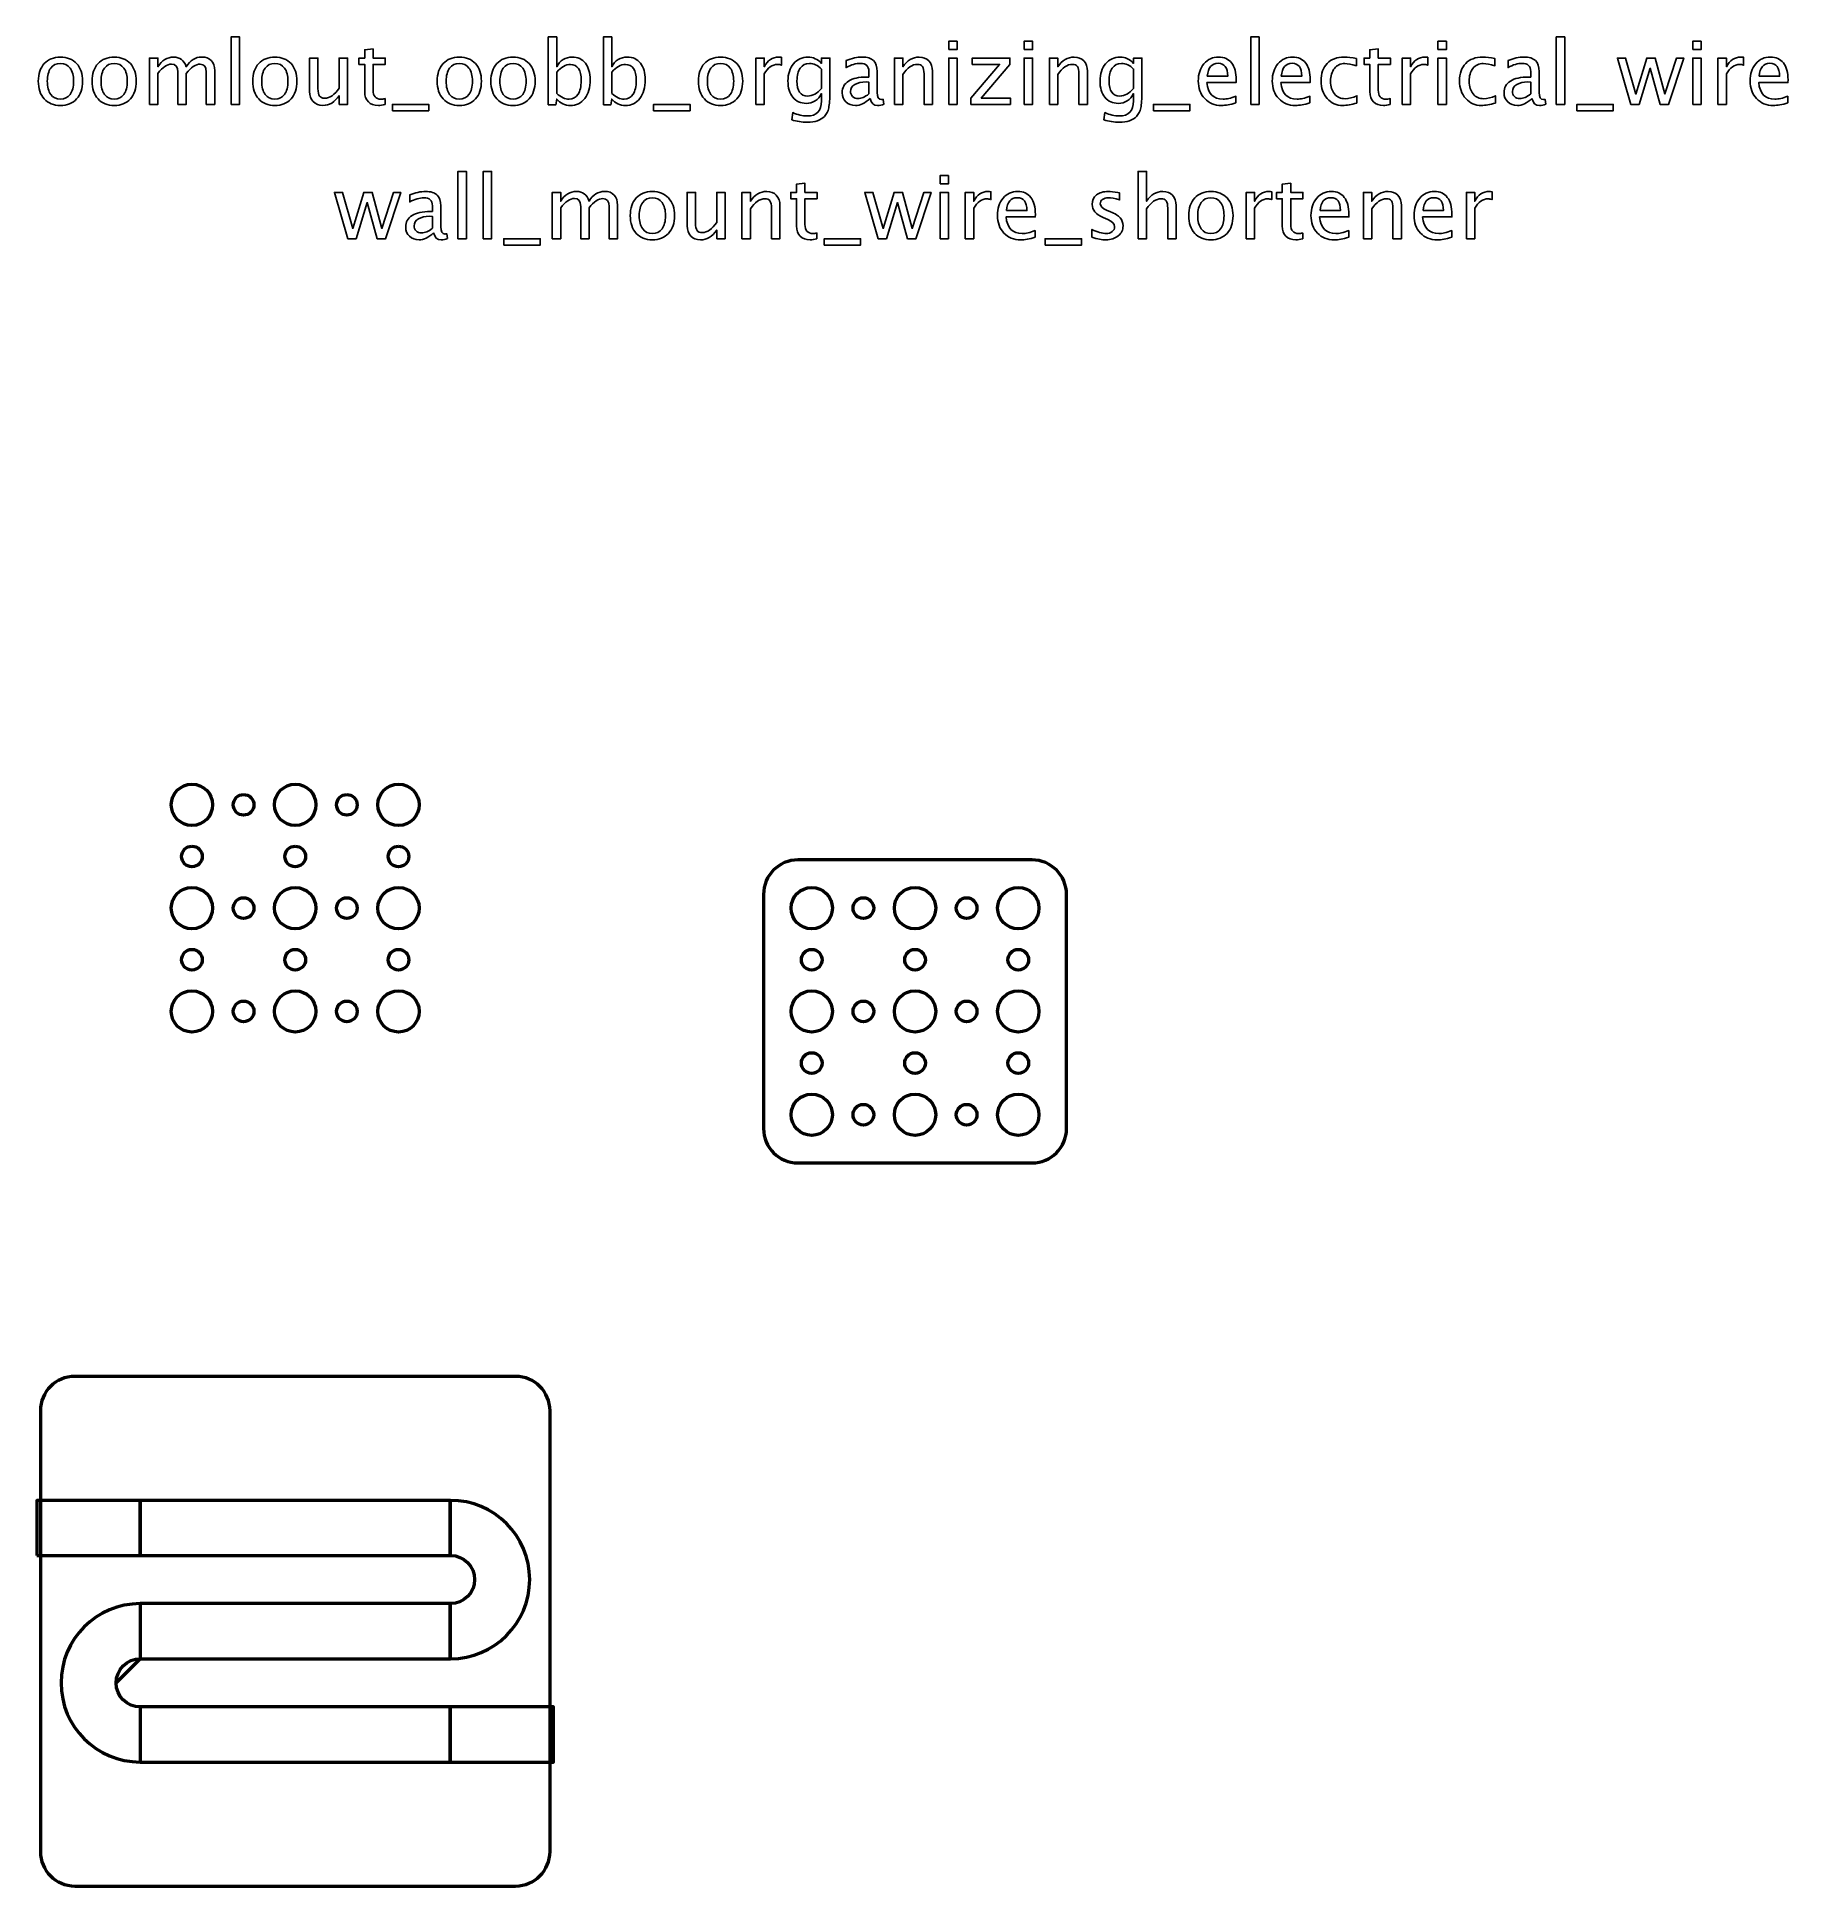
# Model space of a CAD drawing. Header units: centimetres. Extents: x -12.8 to 12.7, y -12.7 to 14.1.
import ezdxf

# ---------------------------------------------------------------- set-up
doc = ezdxf.new("R2010")
doc.units = ezdxf.units.CM
doc.header["$MEASUREMENT"] = 0
doc.layers.add('Layer 1', color=7, linetype='Continuous')

msp = doc.modelspace()

# ---------------------------------------------------------------- linework, layer by layer
at = {"layer": 'Layer 1', "lineweight": 53}
for points in [[(-12.75, -7.9), (-11.25, -7.9), (-11.25, -7.1), (-12.75, -7.1), (-12.75, -7.9)], [(-11.25, -7.9), (-6.75, -7.9), (-6.75, -7.1), (-11.25, -7.1), (-11.25, -7.9)], [(-11.25, -9.4), (-6.75, -9.4), (-6.75, -8.6), (-11.25, -8.6), (-11.25, -9.4)], [(-11.25, -10.9), (-6.75, -10.9), (-6.75, -10.1), (-11.25, -10.1), (-11.25, -10.9)], [(-6.75, -10.9), (-5.25, -10.9), (-5.25, -10.1), (-6.75, -10.1), (-6.75, -10.9)]]:
    msp.add_lwpolyline(points, close=True, dxfattribs=at)
for centre, major_axis in [((-10.49999, 2.99999), (0, 0.30001)), ((-8.99999, 2.99999), (0, 0.30001)), ((-7.49999, 2.99999), (0, 0.30001)), ((-9.75, 3), (0, 0.15)), ((-8.25, 3), (0, 0.15)), ((-10.5, 2.25), (0, 0.15)), ((-9, 2.25), (0, 0.15)), ((-7.5, 2.25), (0, 0.15)), ((-10.49999, 1.49999), (0, 0.30001)), ((-9.75, 1.5), (0, 0.15)), ((-8.99999, 1.49999), (0, 0.30001)), ((-8.25, 1.5), (0, 0.15)), ((-7.49999, 1.49999), (0, 0.30001)), ((-1.49999, 1.49999), (0, 0.30001)), ((-0.75, 1.5), (0, 0.15)), ((0.00001, 1.49999), (0, 0.30001)), ((0.75, 1.5), (0, 0.15)), ((1.50001, 1.49999), (0, 0.30001)), ((-10.5, 0.75), (0, 0.15)), ((-9, 0.75), (0, 0.15)), ((-7.5, 0.75), (0, 0.15)), ((-1.5, 0.75), (0, 0.15)), ((0, 0.75), (0, 0.15)), ((1.5, 0.75), (0, 0.15)), ((-10.49999, -0.00001), (0, 0.30001)), ((-8.99999, -0.00001), (0, 0.30001)), ((-7.49999, -0.00001), (0, 0.30001)), ((-1.49999, -0.00001), (0, 0.30001)), ((0.00001, -0.00001), (0, 0.30001)), ((1.50001, -0.00001), (0, 0.30001)), ((-9.75, 0), (0, 0.15)), ((-8.25, 0), (0, 0.15)), ((-0.75, 0), (0, 0.15)), ((0.75, 0), (0, 0.15)), ((-1.5, -0.75), (0, 0.15)), ((0, -0.75), (0, 0.15)), ((1.5, -0.75), (0, 0.15)), ((-1.49999, -1.50001), (0, 0.30001)), ((0.00001, -1.50001), (0, 0.30001)), ((1.50001, -1.50001), (0, 0.30001)), ((-0.75, -1.5), (0, 0.15)), ((0.75, -1.5), (0, 0.15))]:
    msp.add_ellipse(centre, major_axis=major_axis, ratio=1, dxfattribs=at)
at = {"layer": 'Layer 1'}
for points, knots in [([(-9.93097, 13.17044), (-9.93097, 13.17044), (-9.93097, 14.14961), (-9.93097, 14.14961), (-9.93097, 14.14961), (-9.93097, 14.14961), (-9.80905, 14.14961), (-9.80905, 14.14961), (-9.80905, 14.14961), (-9.80905, 14.14961), (-9.80905, 13.17044), (-9.80905, 13.17044), (-9.80905, 13.17044), (-9.80905, 13.17044), (-9.93097, 13.17044), (-9.93097, 13.17044)], [0, 0, 0, 0, 0.2, 0.2, 0.2, 0.2, 0.4, 0.4, 0.4, 0.4, 0.6, 0.6, 0.6, 0.6, 1, 1, 1, 1]), ([(-7.6945, 13.17065), (-7.73218, 13.16028), (-7.76498, 13.1552), (-7.79271, 13.1552), (-7.79271, 13.1552), (-7.85494, 13.1552), (-7.90341, 13.17298), (-7.93813, 13.20854), (-7.93813, 13.20854), (-7.97305, 13.2441), (-7.99041, 13.29342), (-7.99041, 13.35671), (-7.99041, 13.35671), (-7.99041, 13.35671), (-7.99041, 13.7521), (-7.99041, 13.7521), (-7.99041, 13.7521), (-7.99041, 13.7521), (-8.07465, 13.7521), (-8.07465, 13.7521), (-8.07465, 13.7521), (-8.07465, 13.7521), (-8.07465, 13.84354), (-8.07465, 13.84354), (-8.07465, 13.84354), (-8.07465, 13.84354), (-7.99041, 13.84354), (-7.99041, 13.84354), (-7.99041, 13.84354), (-7.99041, 13.84354), (-7.99041, 13.96525), (-7.99041, 13.96525), (-7.99041, 13.96525), (-7.99041, 13.96525), (-7.86849, 13.97689), (-7.86849, 13.97689), (-7.86849, 13.97689), (-7.86849, 13.97689), (-7.86849, 13.84354), (-7.86849, 13.84354), (-7.86849, 13.84354), (-7.86849, 13.84354), (-7.69196, 13.84354), (-7.69196, 13.84354), (-7.69196, 13.84354), (-7.69196, 13.84354), (-7.69196, 13.7521), (-7.69196, 13.7521), (-7.69196, 13.7521), (-7.69196, 13.7521), (-7.86849, 13.7521), (-7.86849, 13.7521), (-7.86849, 13.7521), (-7.86849, 13.7521), (-7.86849, 13.37872), (-7.86849, 13.37872), (-7.86849, 13.37872), (-7.86849, 13.29067), (-7.83018, 13.24664), (-7.75377, 13.24664), (-7.75377, 13.24664), (-7.73747, 13.24664), (-7.71778, 13.24939), (-7.6945, 13.25468), (-7.6945, 13.25468), (-7.6945, 13.25468), (-7.6945, 13.17065), (-7.6945, 13.17065)], [0, 0, 0, 0, 0.05555556, 0.05555556, 0.05555556, 0.05555556, 0.11111111, 0.11111111, 0.11111111, 0.11111111, 0.16666667, 0.16666667, 0.16666667, 0.16666667, 0.22222222, 0.22222222, 0.22222222, 0.22222222, 0.27777778, 0.27777778, 0.27777778, 0.27777778, 0.33333333, 0.33333333, 0.33333333, 0.33333333, 0.38888889, 0.38888889, 0.38888889, 0.38888889, 0.44444444, 0.44444444, 0.44444444, 0.44444444, 0.5, 0.5, 0.5, 0.5, 0.55555556, 0.55555556, 0.55555556, 0.55555556, 0.61111111, 0.61111111, 0.61111111, 0.61111111, 0.66666667, 0.66666667, 0.66666667, 0.66666667, 0.72222222, 0.72222222, 0.72222222, 0.72222222, 0.77777778, 0.77777778, 0.77777778, 0.77777778, 0.83333333, 0.83333333, 0.83333333, 0.83333333, 0.88888889, 0.88888889, 0.88888889, 0.88888889, 1, 1, 1, 1]), ([(-5.32511, 13.16282), (-5.32511, 13.16282), (-5.32511, 14.14961), (-5.32511, 14.14961), (-5.32511, 14.14961), (-5.32511, 14.14961), (-5.20319, 14.14961), (-5.20319, 14.14961), (-5.20319, 14.14961), (-5.20319, 14.14961), (-5.20319, 13.71633), (-5.20319, 13.71633), (-5.20319, 13.71633), (-5.15324, 13.81052), (-5.07809, 13.85751), (-4.97798, 13.85751), (-4.97798, 13.85751), (-4.89691, 13.85751), (-4.8332, 13.82809), (-4.78663, 13.76903), (-4.78663, 13.76903), (-4.74006, 13.70998), (-4.71678, 13.62933), (-4.71678, 13.5271), (-4.71678, 13.5271), (-4.71678, 13.41576), (-4.74324, 13.3258), (-4.79594, 13.25765), (-4.79594, 13.25765), (-4.84865, 13.18928), (-4.91807, 13.1552), (-5.00401, 13.1552), (-5.00401, 13.1552), (-5.08381, 13.1552), (-5.15027, 13.18568), (-5.20319, 13.24685), (-5.20319, 13.24685), (-5.20319, 13.24685), (-5.21801, 13.16282), (-5.21801, 13.16282), (-5.21801, 13.16282), (-5.21801, 13.16282), (-5.32511, 13.16282), (-5.32511, 13.16282)], [0, 0, 0, 0, 0.08333333, 0.08333333, 0.08333333, 0.08333333, 0.16666667, 0.16666667, 0.16666667, 0.16666667, 0.25, 0.25, 0.25, 0.25, 0.33333333, 0.33333333, 0.33333333, 0.33333333, 0.41666667, 0.41666667, 0.41666667, 0.41666667, 0.5, 0.5, 0.5, 0.5, 0.58333333, 0.58333333, 0.58333333, 0.58333333, 0.66666667, 0.66666667, 0.66666667, 0.66666667, 0.75, 0.75, 0.75, 0.75, 0.83333333, 0.83333333, 0.83333333, 0.83333333, 1, 1, 1, 1]), ([(-4.52586, 13.16282), (-4.52586, 13.16282), (-4.52586, 14.14961), (-4.52586, 14.14961), (-4.52586, 14.14961), (-4.52586, 14.14961), (-4.40394, 14.14961), (-4.40394, 14.14961), (-4.40394, 14.14961), (-4.40394, 14.14961), (-4.40394, 13.71633), (-4.40394, 13.71633), (-4.40394, 13.71633), (-4.35399, 13.81052), (-4.27884, 13.85751), (-4.17873, 13.85751), (-4.17873, 13.85751), (-4.09766, 13.85751), (-4.03395, 13.82809), (-3.98738, 13.76903), (-3.98738, 13.76903), (-3.94081, 13.70998), (-3.91753, 13.62933), (-3.91753, 13.5271), (-3.91753, 13.5271), (-3.91753, 13.41576), (-3.94399, 13.3258), (-3.99669, 13.25765), (-3.99669, 13.25765), (-4.0494, 13.18928), (-4.11882, 13.1552), (-4.20476, 13.1552), (-4.20476, 13.1552), (-4.28456, 13.1552), (-4.35102, 13.18568), (-4.40394, 13.24685), (-4.40394, 13.24685), (-4.40394, 13.24685), (-4.41876, 13.16282), (-4.41876, 13.16282), (-4.41876, 13.16282), (-4.41876, 13.16282), (-4.52586, 13.16282), (-4.52586, 13.16282)], [0, 0, 0, 0, 0.08333333, 0.08333333, 0.08333333, 0.08333333, 0.16666667, 0.16666667, 0.16666667, 0.16666667, 0.25, 0.25, 0.25, 0.25, 0.33333333, 0.33333333, 0.33333333, 0.33333333, 0.41666667, 0.41666667, 0.41666667, 0.41666667, 0.5, 0.5, 0.5, 0.5, 0.58333333, 0.58333333, 0.58333333, 0.58333333, 0.66666667, 0.66666667, 0.66666667, 0.66666667, 0.75, 0.75, 0.75, 0.75, 0.83333333, 0.83333333, 0.83333333, 0.83333333, 1, 1, 1, 1]), ([(0.48958, 13.96673), (0.48958, 13.96673), (0.48958, 14.08865), (0.48958, 14.08865), (0.48958, 14.08865), (0.48958, 14.08865), (0.6115, 14.08865), (0.6115, 14.08865), (0.6115, 14.08865), (0.6115, 14.08865), (0.6115, 13.96673), (0.6115, 13.96673), (0.6115, 13.96673), (0.6115, 13.96673), (0.48958, 13.96673), (0.48958, 13.96673)], [0, 0, 0, 0, 0.2, 0.2, 0.2, 0.2, 0.4, 0.4, 0.4, 0.4, 0.6, 0.6, 0.6, 0.6, 1, 1, 1, 1]), ([(1.58453, 13.96673), (1.58453, 13.96673), (1.58453, 14.08865), (1.58453, 14.08865), (1.58453, 14.08865), (1.58453, 14.08865), (1.70645, 14.08865), (1.70645, 14.08865), (1.70645, 14.08865), (1.70645, 14.08865), (1.70645, 13.96673), (1.70645, 13.96673), (1.70645, 13.96673), (1.70645, 13.96673), (1.58453, 13.96673), (1.58453, 13.96673)], [0, 0, 0, 0, 0.2, 0.2, 0.2, 0.2, 0.4, 0.4, 0.4, 0.4, 0.6, 0.6, 0.6, 0.6, 1, 1, 1, 1]), ([(4.87426, 13.17044), (4.87426, 13.17044), (4.87426, 14.14961), (4.87426, 14.14961), (4.87426, 14.14961), (4.87426, 14.14961), (4.99618, 14.14961), (4.99618, 14.14961), (4.99618, 14.14961), (4.99618, 14.14961), (4.99618, 13.17044), (4.99618, 13.17044), (4.99618, 13.17044), (4.99618, 13.17044), (4.87426, 13.17044), (4.87426, 13.17044)], [0, 0, 0, 0, 0.2, 0.2, 0.2, 0.2, 0.4, 0.4, 0.4, 0.4, 0.6, 0.6, 0.6, 0.6, 1, 1, 1, 1]), ([(6.90033, 13.17065), (6.86265, 13.16028), (6.82985, 13.1552), (6.80212, 13.1552), (6.80212, 13.1552), (6.73989, 13.1552), (6.69142, 13.17298), (6.6567, 13.20854), (6.6567, 13.20854), (6.62178, 13.2441), (6.60442, 13.29342), (6.60442, 13.35671), (6.60442, 13.35671), (6.60442, 13.35671), (6.60442, 13.7521), (6.60442, 13.7521), (6.60442, 13.7521), (6.60442, 13.7521), (6.52018, 13.7521), (6.52018, 13.7521), (6.52018, 13.7521), (6.52018, 13.7521), (6.52018, 13.84354), (6.52018, 13.84354), (6.52018, 13.84354), (6.52018, 13.84354), (6.60442, 13.84354), (6.60442, 13.84354), (6.60442, 13.84354), (6.60442, 13.84354), (6.60442, 13.96525), (6.60442, 13.96525), (6.60442, 13.96525), (6.60442, 13.96525), (6.72634, 13.97689), (6.72634, 13.97689), (6.72634, 13.97689), (6.72634, 13.97689), (6.72634, 13.84354), (6.72634, 13.84354), (6.72634, 13.84354), (6.72634, 13.84354), (6.90287, 13.84354), (6.90287, 13.84354), (6.90287, 13.84354), (6.90287, 13.84354), (6.90287, 13.7521), (6.90287, 13.7521), (6.90287, 13.7521), (6.90287, 13.7521), (6.72634, 13.7521), (6.72634, 13.7521), (6.72634, 13.7521), (6.72634, 13.7521), (6.72634, 13.37872), (6.72634, 13.37872), (6.72634, 13.37872), (6.72634, 13.29067), (6.76465, 13.24664), (6.84106, 13.24664), (6.84106, 13.24664), (6.85736, 13.24664), (6.87705, 13.24939), (6.90033, 13.25468), (6.90033, 13.25468), (6.90033, 13.25468), (6.90033, 13.17065), (6.90033, 13.17065)], [0, 0, 0, 0, 0.05555556, 0.05555556, 0.05555556, 0.05555556, 0.11111111, 0.11111111, 0.11111111, 0.11111111, 0.16666667, 0.16666667, 0.16666667, 0.16666667, 0.22222222, 0.22222222, 0.22222222, 0.22222222, 0.27777778, 0.27777778, 0.27777778, 0.27777778, 0.33333333, 0.33333333, 0.33333333, 0.33333333, 0.38888889, 0.38888889, 0.38888889, 0.38888889, 0.44444444, 0.44444444, 0.44444444, 0.44444444, 0.5, 0.5, 0.5, 0.5, 0.55555556, 0.55555556, 0.55555556, 0.55555556, 0.61111111, 0.61111111, 0.61111111, 0.61111111, 0.66666667, 0.66666667, 0.66666667, 0.66666667, 0.72222222, 0.72222222, 0.72222222, 0.72222222, 0.77777778, 0.77777778, 0.77777778, 0.77777778, 0.83333333, 0.83333333, 0.83333333, 0.83333333, 0.88888889, 0.88888889, 0.88888889, 0.88888889, 1, 1, 1, 1]), ([(7.59396, 13.96673), (7.59396, 13.96673), (7.59396, 14.08865), (7.59396, 14.08865), (7.59396, 14.08865), (7.59396, 14.08865), (7.71588, 14.08865), (7.71588, 14.08865), (7.71588, 14.08865), (7.71588, 14.08865), (7.71588, 13.96673), (7.71588, 13.96673), (7.71588, 13.96673), (7.71588, 13.96673), (7.59396, 13.96673), (7.59396, 13.96673)], [0, 0, 0, 0, 0.2, 0.2, 0.2, 0.2, 0.4, 0.4, 0.4, 0.4, 0.6, 0.6, 0.6, 0.6, 1, 1, 1, 1]), ([(9.31269, 13.17044), (9.31269, 13.17044), (9.31269, 14.14961), (9.31269, 14.14961), (9.31269, 14.14961), (9.31269, 14.14961), (9.43461, 14.14961), (9.43461, 14.14961), (9.43461, 14.14961), (9.43461, 14.14961), (9.43461, 13.17044), (9.43461, 13.17044), (9.43461, 13.17044), (9.43461, 13.17044), (9.31269, 13.17044), (9.31269, 13.17044)], [0, 0, 0, 0, 0.2, 0.2, 0.2, 0.2, 0.4, 0.4, 0.4, 0.4, 0.6, 0.6, 0.6, 0.6, 1, 1, 1, 1]), ([(11.29326, 13.96673), (11.29326, 13.96673), (11.29326, 14.08865), (11.29326, 14.08865), (11.29326, 14.08865), (11.29326, 14.08865), (11.41518, 14.08865), (11.41518, 14.08865), (11.41518, 14.08865), (11.41518, 14.08865), (11.41518, 13.96673), (11.41518, 13.96673), (11.41518, 13.96673), (11.41518, 13.96673), (11.29326, 13.96673), (11.29326, 13.96673)], [0, 0, 0, 0, 0.2, 0.2, 0.2, 0.2, 0.4, 0.4, 0.4, 0.4, 0.6, 0.6, 0.6, 0.6, 1, 1, 1, 1]), ([(-12.40916, 13.1552), (-12.50801, 13.1552), (-12.58632, 13.18674), (-12.6439, 13.24982), (-12.6439, 13.24982), (-12.70168, 13.31289), (-12.73047, 13.39862), (-12.73047, 13.50678), (-12.73047, 13.50678), (-12.73047, 13.61473), (-12.70168, 13.70024), (-12.6439, 13.76311), (-12.6439, 13.76311), (-12.58632, 13.82597), (-12.50801, 13.85751), (-12.40916, 13.85751), (-12.40916, 13.85751), (-12.31031, 13.85751), (-12.23199, 13.82597), (-12.17442, 13.76311), (-12.17442, 13.76311), (-12.11664, 13.70024), (-12.08785, 13.61473), (-12.08785, 13.50678), (-12.08785, 13.50678), (-12.08785, 13.39862), (-12.11664, 13.31289), (-12.17442, 13.24982), (-12.17442, 13.24982), (-12.23199, 13.18674), (-12.31031, 13.1552), (-12.40916, 13.1552)], [0, 0, 0, 0, 0.11111111, 0.11111111, 0.11111111, 0.11111111, 0.22222222, 0.22222222, 0.22222222, 0.22222222, 0.33333333, 0.33333333, 0.33333333, 0.33333333, 0.44444444, 0.44444444, 0.44444444, 0.44444444, 0.55555556, 0.55555556, 0.55555556, 0.55555556, 0.66666667, 0.66666667, 0.66666667, 0.66666667, 0.77777778, 0.77777778, 0.77777778, 0.77777778, 1, 1, 1, 1]), ([(-12.40937, 13.24664), (-12.34905, 13.24664), (-12.30206, 13.26929), (-12.26861, 13.3148), (-12.26861, 13.3148), (-12.23538, 13.36009), (-12.21866, 13.42423), (-12.21866, 13.50678), (-12.21866, 13.50678), (-12.21866, 13.58912), (-12.23538, 13.65304), (-12.26861, 13.69834), (-12.26861, 13.69834), (-12.30206, 13.74342), (-12.34905, 13.76607), (-12.40937, 13.76607), (-12.40937, 13.76607), (-12.46991, 13.76607), (-12.5169, 13.74342), (-12.54992, 13.69834), (-12.54992, 13.69834), (-12.58315, 13.65304), (-12.59966, 13.58912), (-12.59966, 13.50678), (-12.59966, 13.50678), (-12.59966, 13.42423), (-12.58315, 13.36009), (-12.54992, 13.3148), (-12.54992, 13.3148), (-12.5169, 13.26929), (-12.46991, 13.24664), (-12.40937, 13.24664)], [0, 0, 0, 0, 0.11111111, 0.11111111, 0.11111111, 0.11111111, 0.22222222, 0.22222222, 0.22222222, 0.22222222, 0.33333333, 0.33333333, 0.33333333, 0.33333333, 0.44444444, 0.44444444, 0.44444444, 0.44444444, 0.55555556, 0.55555556, 0.55555556, 0.55555556, 0.66666667, 0.66666667, 0.66666667, 0.66666667, 0.77777778, 0.77777778, 0.77777778, 0.77777778, 1, 1, 1, 1]), ([(-11.62896, 13.1552), (-11.72781, 13.1552), (-11.80612, 13.18674), (-11.8637, 13.24982), (-11.8637, 13.24982), (-11.92148, 13.31289), (-11.95027, 13.39862), (-11.95027, 13.50678), (-11.95027, 13.50678), (-11.95027, 13.61473), (-11.92148, 13.70024), (-11.8637, 13.76311), (-11.8637, 13.76311), (-11.80612, 13.82597), (-11.72781, 13.85751), (-11.62896, 13.85751), (-11.62896, 13.85751), (-11.53011, 13.85751), (-11.45179, 13.82597), (-11.39422, 13.76311), (-11.39422, 13.76311), (-11.33644, 13.70024), (-11.30765, 13.61473), (-11.30765, 13.50678), (-11.30765, 13.50678), (-11.30765, 13.39862), (-11.33644, 13.31289), (-11.39422, 13.24982), (-11.39422, 13.24982), (-11.45179, 13.18674), (-11.53011, 13.1552), (-11.62896, 13.1552)], [0, 0, 0, 0, 0.11111111, 0.11111111, 0.11111111, 0.11111111, 0.22222222, 0.22222222, 0.22222222, 0.22222222, 0.33333333, 0.33333333, 0.33333333, 0.33333333, 0.44444444, 0.44444444, 0.44444444, 0.44444444, 0.55555556, 0.55555556, 0.55555556, 0.55555556, 0.66666667, 0.66666667, 0.66666667, 0.66666667, 0.77777778, 0.77777778, 0.77777778, 0.77777778, 1, 1, 1, 1]), ([(-11.62917, 13.24664), (-11.56885, 13.24664), (-11.52186, 13.26929), (-11.48841, 13.3148), (-11.48841, 13.3148), (-11.45518, 13.36009), (-11.43846, 13.42423), (-11.43846, 13.50678), (-11.43846, 13.50678), (-11.43846, 13.58912), (-11.45518, 13.65304), (-11.48841, 13.69834), (-11.48841, 13.69834), (-11.52186, 13.74342), (-11.56885, 13.76607), (-11.62917, 13.76607), (-11.62917, 13.76607), (-11.68971, 13.76607), (-11.7367, 13.74342), (-11.76972, 13.69834), (-11.76972, 13.69834), (-11.80295, 13.65304), (-11.81946, 13.58912), (-11.81946, 13.50678), (-11.81946, 13.50678), (-11.81946, 13.42423), (-11.80295, 13.36009), (-11.76972, 13.3148), (-11.76972, 13.3148), (-11.7367, 13.26929), (-11.68971, 13.24664), (-11.62917, 13.24664)], [0, 0, 0, 0, 0.11111111, 0.11111111, 0.11111111, 0.11111111, 0.22222222, 0.22222222, 0.22222222, 0.22222222, 0.33333333, 0.33333333, 0.33333333, 0.33333333, 0.44444444, 0.44444444, 0.44444444, 0.44444444, 0.55555556, 0.55555556, 0.55555556, 0.55555556, 0.66666667, 0.66666667, 0.66666667, 0.66666667, 0.77777778, 0.77777778, 0.77777778, 0.77777778, 1, 1, 1, 1]), ([(-11.11673, 13.17044), (-11.11673, 13.17044), (-11.11673, 13.84354), (-11.11673, 13.84354), (-11.11673, 13.84354), (-11.11673, 13.84354), (-10.99481, 13.84354), (-10.99481, 13.84354), (-10.99481, 13.84354), (-10.99481, 13.84354), (-10.99481, 13.71633), (-10.99481, 13.71633), (-10.99481, 13.71633), (-10.93533, 13.81052), (-10.85913, 13.85751), (-10.76579, 13.85751), (-10.76579, 13.85751), (-10.67583, 13.85751), (-10.61466, 13.81052), (-10.58206, 13.71633), (-10.58206, 13.71633), (-10.52427, 13.81137), (-10.44892, 13.85878), (-10.35642, 13.85878), (-10.35642, 13.85878), (-10.29737, 13.85878), (-10.25144, 13.84142), (-10.21863, 13.8065), (-10.21863, 13.8065), (-10.18582, 13.77157), (-10.16931, 13.72268), (-10.16931, 13.65981), (-10.16931, 13.65981), (-10.16931, 13.65981), (-10.16931, 13.17044), (-10.16931, 13.17044), (-10.16931, 13.17044), (-10.16931, 13.17044), (-10.29123, 13.17044), (-10.29123, 13.17044), (-10.29123, 13.17044), (-10.29123, 13.17044), (-10.29123, 13.63971), (-10.29123, 13.63971), (-10.29123, 13.63971), (-10.29123, 13.71633), (-10.32171, 13.75464), (-10.38267, 13.75464), (-10.38267, 13.75464), (-10.44596, 13.75464), (-10.51242, 13.70998), (-10.58206, 13.62044), (-10.58206, 13.62044), (-10.58206, 13.62044), (-10.58206, 13.17044), (-10.58206, 13.17044), (-10.58206, 13.17044), (-10.58206, 13.17044), (-10.70398, 13.17044), (-10.70398, 13.17044), (-10.70398, 13.17044), (-10.70398, 13.17044), (-10.70398, 13.64013), (-10.70398, 13.64013), (-10.70398, 13.64013), (-10.70398, 13.71739), (-10.73488, 13.75591), (-10.7969, 13.75591), (-10.7969, 13.75591), (-10.8585, 13.75591), (-10.92454, 13.71104), (-10.99481, 13.62108), (-10.99481, 13.62108), (-10.99481, 13.62108), (-10.99481, 13.17044), (-10.99481, 13.17044), (-10.99481, 13.17044), (-10.99481, 13.17044), (-11.11673, 13.17044), (-11.11673, 13.17044)], [0, 0, 0, 0, 0.04761905, 0.04761905, 0.04761905, 0.04761905, 0.0952381, 0.0952381, 0.0952381, 0.0952381, 0.14285714, 0.14285714, 0.14285714, 0.14285714, 0.19047619, 0.19047619, 0.19047619, 0.19047619, 0.23809524, 0.23809524, 0.23809524, 0.23809524, 0.28571429, 0.28571429, 0.28571429, 0.28571429, 0.33333333, 0.33333333, 0.33333333, 0.33333333, 0.38095238, 0.38095238, 0.38095238, 0.38095238, 0.42857143, 0.42857143, 0.42857143, 0.42857143, 0.47619048, 0.47619048, 0.47619048, 0.47619048, 0.52380952, 0.52380952, 0.52380952, 0.52380952, 0.57142857, 0.57142857, 0.57142857, 0.57142857, 0.61904762, 0.61904762, 0.61904762, 0.61904762, 0.66666667, 0.66666667, 0.66666667, 0.66666667, 0.71428571, 0.71428571, 0.71428571, 0.71428571, 0.76190476, 0.76190476, 0.76190476, 0.76190476, 0.80952381, 0.80952381, 0.80952381, 0.80952381, 0.85714286, 0.85714286, 0.85714286, 0.85714286, 0.9047619, 0.9047619, 0.9047619, 0.9047619, 1, 1, 1, 1]), ([(-9.29597, 13.1552), (-9.39482, 13.1552), (-9.47313, 13.18674), (-9.53071, 13.24982), (-9.53071, 13.24982), (-9.58849, 13.31289), (-9.61728, 13.39862), (-9.61728, 13.50678), (-9.61728, 13.50678), (-9.61728, 13.61473), (-9.58849, 13.70024), (-9.53071, 13.76311), (-9.53071, 13.76311), (-9.47313, 13.82597), (-9.39482, 13.85751), (-9.29597, 13.85751), (-9.29597, 13.85751), (-9.19712, 13.85751), (-9.1188, 13.82597), (-9.06123, 13.76311), (-9.06123, 13.76311), (-9.00345, 13.70024), (-8.97466, 13.61473), (-8.97466, 13.50678), (-8.97466, 13.50678), (-8.97466, 13.39862), (-9.00345, 13.31289), (-9.06123, 13.24982), (-9.06123, 13.24982), (-9.1188, 13.18674), (-9.19712, 13.1552), (-9.29597, 13.1552)], [0, 0, 0, 0, 0.11111111, 0.11111111, 0.11111111, 0.11111111, 0.22222222, 0.22222222, 0.22222222, 0.22222222, 0.33333333, 0.33333333, 0.33333333, 0.33333333, 0.44444444, 0.44444444, 0.44444444, 0.44444444, 0.55555556, 0.55555556, 0.55555556, 0.55555556, 0.66666667, 0.66666667, 0.66666667, 0.66666667, 0.77777778, 0.77777778, 0.77777778, 0.77777778, 1, 1, 1, 1]), ([(-9.29618, 13.24664), (-9.23586, 13.24664), (-9.18887, 13.26929), (-9.15542, 13.3148), (-9.15542, 13.3148), (-9.12219, 13.36009), (-9.10547, 13.42423), (-9.10547, 13.50678), (-9.10547, 13.50678), (-9.10547, 13.58912), (-9.12219, 13.65304), (-9.15542, 13.69834), (-9.15542, 13.69834), (-9.18887, 13.74342), (-9.23586, 13.76607), (-9.29618, 13.76607), (-9.29618, 13.76607), (-9.35672, 13.76607), (-9.40371, 13.74342), (-9.43673, 13.69834), (-9.43673, 13.69834), (-9.46996, 13.65304), (-9.48647, 13.58912), (-9.48647, 13.50678), (-9.48647, 13.50678), (-9.48647, 13.42423), (-9.46996, 13.36009), (-9.43673, 13.3148), (-9.43673, 13.3148), (-9.40371, 13.26929), (-9.35672, 13.24664), (-9.29618, 13.24664)], [0, 0, 0, 0, 0.11111111, 0.11111111, 0.11111111, 0.11111111, 0.22222222, 0.22222222, 0.22222222, 0.22222222, 0.33333333, 0.33333333, 0.33333333, 0.33333333, 0.44444444, 0.44444444, 0.44444444, 0.44444444, 0.55555556, 0.55555556, 0.55555556, 0.55555556, 0.66666667, 0.66666667, 0.66666667, 0.66666667, 0.77777778, 0.77777778, 0.77777778, 0.77777778, 1, 1, 1, 1]), ([(-8.3621, 13.17044), (-8.3621, 13.17044), (-8.3621, 13.29702), (-8.3621, 13.29702), (-8.3621, 13.29702), (-8.42708, 13.2024), (-8.50603, 13.1552), (-8.59874, 13.1552), (-8.59874, 13.1552), (-8.65759, 13.1552), (-8.70436, 13.17362), (-8.73908, 13.21066), (-8.73908, 13.21066), (-8.774, 13.2477), (-8.79136, 13.29744), (-8.79136, 13.36031), (-8.79136, 13.36031), (-8.79136, 13.36031), (-8.79136, 13.84354), (-8.79136, 13.84354), (-8.79136, 13.84354), (-8.79136, 13.84354), (-8.66944, 13.84354), (-8.66944, 13.84354), (-8.66944, 13.84354), (-8.66944, 13.84354), (-8.66944, 13.4001), (-8.66944, 13.4001), (-8.66944, 13.4001), (-8.66944, 13.34951), (-8.66203, 13.31374), (-8.64743, 13.29257), (-8.64743, 13.29257), (-8.63261, 13.27119), (-8.60806, 13.26061), (-8.57355, 13.26061), (-8.57355, 13.26061), (-8.49905, 13.26061), (-8.42835, 13.30951), (-8.3621, 13.40751), (-8.3621, 13.40751), (-8.3621, 13.40751), (-8.3621, 13.84354), (-8.3621, 13.84354), (-8.3621, 13.84354), (-8.3621, 13.84354), (-8.24018, 13.84354), (-8.24018, 13.84354), (-8.24018, 13.84354), (-8.24018, 13.84354), (-8.24018, 13.17044), (-8.24018, 13.17044), (-8.24018, 13.17044), (-8.24018, 13.17044), (-8.3621, 13.17044), (-8.3621, 13.17044)], [0, 0, 0, 0, 0.06666667, 0.06666667, 0.06666667, 0.06666667, 0.13333333, 0.13333333, 0.13333333, 0.13333333, 0.2, 0.2, 0.2, 0.2, 0.26666667, 0.26666667, 0.26666667, 0.26666667, 0.33333333, 0.33333333, 0.33333333, 0.33333333, 0.4, 0.4, 0.4, 0.4, 0.46666667, 0.46666667, 0.46666667, 0.46666667, 0.53333333, 0.53333333, 0.53333333, 0.53333333, 0.6, 0.6, 0.6, 0.6, 0.66666667, 0.66666667, 0.66666667, 0.66666667, 0.73333333, 0.73333333, 0.73333333, 0.73333333, 0.8, 0.8, 0.8, 0.8, 0.86666667, 0.86666667, 0.86666667, 0.86666667, 1, 1, 1, 1]), ([(-6.61754, 13.1552), (-6.71639, 13.1552), (-6.7947, 13.18674), (-6.85228, 13.24982), (-6.85228, 13.24982), (-6.91006, 13.31289), (-6.93885, 13.39862), (-6.93885, 13.50678), (-6.93885, 13.50678), (-6.93885, 13.61473), (-6.91006, 13.70024), (-6.85228, 13.76311), (-6.85228, 13.76311), (-6.7947, 13.82597), (-6.71639, 13.85751), (-6.61754, 13.85751), (-6.61754, 13.85751), (-6.51869, 13.85751), (-6.44037, 13.82597), (-6.3828, 13.76311), (-6.3828, 13.76311), (-6.32502, 13.70024), (-6.29623, 13.61473), (-6.29623, 13.50678), (-6.29623, 13.50678), (-6.29623, 13.39862), (-6.32502, 13.31289), (-6.3828, 13.24982), (-6.3828, 13.24982), (-6.44037, 13.18674), (-6.51869, 13.1552), (-6.61754, 13.1552)], [0, 0, 0, 0, 0.11111111, 0.11111111, 0.11111111, 0.11111111, 0.22222222, 0.22222222, 0.22222222, 0.22222222, 0.33333333, 0.33333333, 0.33333333, 0.33333333, 0.44444444, 0.44444444, 0.44444444, 0.44444444, 0.55555556, 0.55555556, 0.55555556, 0.55555556, 0.66666667, 0.66666667, 0.66666667, 0.66666667, 0.77777778, 0.77777778, 0.77777778, 0.77777778, 1, 1, 1, 1]), ([(-6.61775, 13.24664), (-6.55743, 13.24664), (-6.51044, 13.26929), (-6.47699, 13.3148), (-6.47699, 13.3148), (-6.44376, 13.36009), (-6.42704, 13.42423), (-6.42704, 13.50678), (-6.42704, 13.50678), (-6.42704, 13.58912), (-6.44376, 13.65304), (-6.47699, 13.69834), (-6.47699, 13.69834), (-6.51044, 13.74342), (-6.55743, 13.76607), (-6.61775, 13.76607), (-6.61775, 13.76607), (-6.67829, 13.76607), (-6.72528, 13.74342), (-6.7583, 13.69834), (-6.7583, 13.69834), (-6.79153, 13.65304), (-6.80804, 13.58912), (-6.80804, 13.50678), (-6.80804, 13.50678), (-6.80804, 13.42423), (-6.79153, 13.36009), (-6.7583, 13.3148), (-6.7583, 13.3148), (-6.72528, 13.26929), (-6.67829, 13.24664), (-6.61775, 13.24664)], [0, 0, 0, 0, 0.11111111, 0.11111111, 0.11111111, 0.11111111, 0.22222222, 0.22222222, 0.22222222, 0.22222222, 0.33333333, 0.33333333, 0.33333333, 0.33333333, 0.44444444, 0.44444444, 0.44444444, 0.44444444, 0.55555556, 0.55555556, 0.55555556, 0.55555556, 0.66666667, 0.66666667, 0.66666667, 0.66666667, 0.77777778, 0.77777778, 0.77777778, 0.77777778, 1, 1, 1, 1]), ([(-5.83734, 13.1552), (-5.93619, 13.1552), (-6.0145, 13.18674), (-6.07208, 13.24982), (-6.07208, 13.24982), (-6.12986, 13.31289), (-6.15865, 13.39862), (-6.15865, 13.50678), (-6.15865, 13.50678), (-6.15865, 13.61473), (-6.12986, 13.70024), (-6.07208, 13.76311), (-6.07208, 13.76311), (-6.0145, 13.82597), (-5.93619, 13.85751), (-5.83734, 13.85751), (-5.83734, 13.85751), (-5.73849, 13.85751), (-5.66017, 13.82597), (-5.6026, 13.76311), (-5.6026, 13.76311), (-5.54482, 13.70024), (-5.51603, 13.61473), (-5.51603, 13.50678), (-5.51603, 13.50678), (-5.51603, 13.39862), (-5.54482, 13.31289), (-5.6026, 13.24982), (-5.6026, 13.24982), (-5.66017, 13.18674), (-5.73849, 13.1552), (-5.83734, 13.1552)], [0, 0, 0, 0, 0.11111111, 0.11111111, 0.11111111, 0.11111111, 0.22222222, 0.22222222, 0.22222222, 0.22222222, 0.33333333, 0.33333333, 0.33333333, 0.33333333, 0.44444444, 0.44444444, 0.44444444, 0.44444444, 0.55555556, 0.55555556, 0.55555556, 0.55555556, 0.66666667, 0.66666667, 0.66666667, 0.66666667, 0.77777778, 0.77777778, 0.77777778, 0.77777778, 1, 1, 1, 1]), ([(-5.83755, 13.24664), (-5.77723, 13.24664), (-5.73024, 13.26929), (-5.69679, 13.3148), (-5.69679, 13.3148), (-5.66356, 13.36009), (-5.64684, 13.42423), (-5.64684, 13.50678), (-5.64684, 13.50678), (-5.64684, 13.58912), (-5.66356, 13.65304), (-5.69679, 13.69834), (-5.69679, 13.69834), (-5.73024, 13.74342), (-5.77723, 13.76607), (-5.83755, 13.76607), (-5.83755, 13.76607), (-5.89809, 13.76607), (-5.94508, 13.74342), (-5.9781, 13.69834), (-5.9781, 13.69834), (-6.01133, 13.65304), (-6.02784, 13.58912), (-6.02784, 13.50678), (-6.02784, 13.50678), (-6.02784, 13.42423), (-6.01133, 13.36009), (-5.9781, 13.3148), (-5.9781, 13.3148), (-5.94508, 13.26929), (-5.89809, 13.24664), (-5.83755, 13.24664)], [0, 0, 0, 0, 0.11111111, 0.11111111, 0.11111111, 0.11111111, 0.22222222, 0.22222222, 0.22222222, 0.22222222, 0.33333333, 0.33333333, 0.33333333, 0.33333333, 0.44444444, 0.44444444, 0.44444444, 0.44444444, 0.55555556, 0.55555556, 0.55555556, 0.55555556, 0.66666667, 0.66666667, 0.66666667, 0.66666667, 0.77777778, 0.77777778, 0.77777778, 0.77777778, 1, 1, 1, 1]), ([(-5.20319, 13.33088), (-5.14032, 13.27479), (-5.08042, 13.24664), (-5.02348, 13.24664), (-5.02348, 13.24664), (-4.96739, 13.24664), (-4.924, 13.27014), (-4.89352, 13.31691), (-4.89352, 13.31691), (-4.86283, 13.36369), (-4.84759, 13.42952), (-4.84759, 13.51461), (-4.84759, 13.51461), (-4.84759, 13.67209), (-4.89966, 13.75083), (-5.0038, 13.75083), (-5.0038, 13.75083), (-5.07196, 13.75083), (-5.13842, 13.714), (-5.20319, 13.64013), (-5.20319, 13.64013), (-5.20319, 13.64013), (-5.20319, 13.33088), (-5.20319, 13.33088)], [0, 0, 0, 0, 0.14285714, 0.14285714, 0.14285714, 0.14285714, 0.28571429, 0.28571429, 0.28571429, 0.28571429, 0.42857143, 0.42857143, 0.42857143, 0.42857143, 0.57142857, 0.57142857, 0.57142857, 0.57142857, 0.71428571, 0.71428571, 0.71428571, 0.71428571, 1, 1, 1, 1]), ([(-4.40394, 13.33088), (-4.34107, 13.27479), (-4.28117, 13.24664), (-4.22423, 13.24664), (-4.22423, 13.24664), (-4.16814, 13.24664), (-4.12475, 13.27014), (-4.09427, 13.31691), (-4.09427, 13.31691), (-4.06358, 13.36369), (-4.04834, 13.42952), (-4.04834, 13.51461), (-4.04834, 13.51461), (-4.04834, 13.67209), (-4.10041, 13.75083), (-4.20455, 13.75083), (-4.20455, 13.75083), (-4.27271, 13.75083), (-4.33917, 13.714), (-4.40394, 13.64013), (-4.40394, 13.64013), (-4.40394, 13.64013), (-4.40394, 13.33088), (-4.40394, 13.33088)], [0, 0, 0, 0, 0.14285714, 0.14285714, 0.14285714, 0.14285714, 0.28571429, 0.28571429, 0.28571429, 0.28571429, 0.42857143, 0.42857143, 0.42857143, 0.42857143, 0.57142857, 0.57142857, 0.57142857, 0.57142857, 0.71428571, 0.71428571, 0.71428571, 0.71428571, 1, 1, 1, 1]), ([(-2.82364, 13.1552), (-2.92249, 13.1552), (-3.0008, 13.18674), (-3.05838, 13.24982), (-3.05838, 13.24982), (-3.11616, 13.31289), (-3.14495, 13.39862), (-3.14495, 13.50678), (-3.14495, 13.50678), (-3.14495, 13.61473), (-3.11616, 13.70024), (-3.05838, 13.76311), (-3.05838, 13.76311), (-3.0008, 13.82597), (-2.92249, 13.85751), (-2.82364, 13.85751), (-2.82364, 13.85751), (-2.72479, 13.85751), (-2.64647, 13.82597), (-2.5889, 13.76311), (-2.5889, 13.76311), (-2.53112, 13.70024), (-2.50233, 13.61473), (-2.50233, 13.50678), (-2.50233, 13.50678), (-2.50233, 13.39862), (-2.53112, 13.31289), (-2.5889, 13.24982), (-2.5889, 13.24982), (-2.64647, 13.18674), (-2.72479, 13.1552), (-2.82364, 13.1552)], [0, 0, 0, 0, 0.11111111, 0.11111111, 0.11111111, 0.11111111, 0.22222222, 0.22222222, 0.22222222, 0.22222222, 0.33333333, 0.33333333, 0.33333333, 0.33333333, 0.44444444, 0.44444444, 0.44444444, 0.44444444, 0.55555556, 0.55555556, 0.55555556, 0.55555556, 0.66666667, 0.66666667, 0.66666667, 0.66666667, 0.77777778, 0.77777778, 0.77777778, 0.77777778, 1, 1, 1, 1]), ([(-2.82385, 13.24664), (-2.76353, 13.24664), (-2.71654, 13.26929), (-2.68309, 13.3148), (-2.68309, 13.3148), (-2.64986, 13.36009), (-2.63314, 13.42423), (-2.63314, 13.50678), (-2.63314, 13.50678), (-2.63314, 13.58912), (-2.64986, 13.65304), (-2.68309, 13.69834), (-2.68309, 13.69834), (-2.71654, 13.74342), (-2.76353, 13.76607), (-2.82385, 13.76607), (-2.82385, 13.76607), (-2.88439, 13.76607), (-2.93138, 13.74342), (-2.9644, 13.69834), (-2.9644, 13.69834), (-2.99763, 13.65304), (-3.01414, 13.58912), (-3.01414, 13.50678), (-3.01414, 13.50678), (-3.01414, 13.42423), (-2.99763, 13.36009), (-2.9644, 13.3148), (-2.9644, 13.3148), (-2.93138, 13.26929), (-2.88439, 13.24664), (-2.82385, 13.24664)], [0, 0, 0, 0, 0.11111111, 0.11111111, 0.11111111, 0.11111111, 0.22222222, 0.22222222, 0.22222222, 0.22222222, 0.33333333, 0.33333333, 0.33333333, 0.33333333, 0.44444444, 0.44444444, 0.44444444, 0.44444444, 0.55555556, 0.55555556, 0.55555556, 0.55555556, 0.66666667, 0.66666667, 0.66666667, 0.66666667, 0.77777778, 0.77777778, 0.77777778, 0.77777778, 1, 1, 1, 1]), ([(-2.31141, 13.17044), (-2.31141, 13.17044), (-2.31141, 13.84354), (-2.31141, 13.84354), (-2.31141, 13.84354), (-2.31141, 13.84354), (-2.18949, 13.84354), (-2.18949, 13.84354), (-2.18949, 13.84354), (-2.18949, 13.84354), (-2.18949, 13.71633), (-2.18949, 13.71633), (-2.18949, 13.71633), (-2.14102, 13.81052), (-2.07074, 13.85751), (-1.97846, 13.85751), (-1.97846, 13.85751), (-1.96597, 13.85751), (-1.95285, 13.85645), (-1.9393, 13.85434), (-1.9393, 13.85434), (-1.9393, 13.85434), (-1.9393, 13.74025), (-1.9393, 13.74025), (-1.9393, 13.74025), (-1.96047, 13.74723), (-1.97909, 13.75083), (-1.99518, 13.75083), (-1.99518, 13.75083), (-2.07265, 13.75083), (-2.13742, 13.70511), (-2.18949, 13.61346), (-2.18949, 13.61346), (-2.18949, 13.61346), (-2.18949, 13.17044), (-2.18949, 13.17044), (-2.18949, 13.17044), (-2.18949, 13.17044), (-2.31141, 13.17044), (-2.31141, 13.17044)], [0, 0, 0, 0, 0.09090909, 0.09090909, 0.09090909, 0.09090909, 0.18181818, 0.18181818, 0.18181818, 0.18181818, 0.27272727, 0.27272727, 0.27272727, 0.27272727, 0.36363636, 0.36363636, 0.36363636, 0.36363636, 0.45454545, 0.45454545, 0.45454545, 0.45454545, 0.54545455, 0.54545455, 0.54545455, 0.54545455, 0.63636364, 0.63636364, 0.63636364, 0.63636364, 0.72727273, 0.72727273, 0.72727273, 0.72727273, 0.81818182, 0.81818182, 0.81818182, 0.81818182, 1, 1, 1, 1]), ([(-1.78923, 12.94692), (-1.78923, 12.94692), (-1.77484, 13.05233), (-1.77484, 13.05233), (-1.77484, 13.05233), (-1.70414, 13.01931), (-1.63408, 13.0028), (-1.56486, 13.0028), (-1.56486, 13.0028), (-1.42749, 13.0028), (-1.3587, 13.07561), (-1.3587, 13.22103), (-1.3587, 13.22103), (-1.3587, 13.22103), (-1.3587, 13.32686), (-1.3587, 13.32686), (-1.3587, 13.32686), (-1.37987, 13.2822), (-1.40992, 13.2477), (-1.44908, 13.22293), (-1.44908, 13.22293), (-1.48824, 13.19817), (-1.53184, 13.18568), (-1.57989, 13.18568), (-1.57989, 13.18568), (-1.66138, 13.18568), (-1.72594, 13.21489), (-1.77357, 13.27331), (-1.77357, 13.27331), (-1.82119, 13.33173), (-1.84511, 13.41089), (-1.84511, 13.5108), (-1.84511, 13.5108), (-1.84511, 13.61304), (-1.81802, 13.69643), (-1.76383, 13.76099), (-1.76383, 13.76099), (-1.70943, 13.82534), (-1.63937, 13.85751), (-1.55322, 13.85751), (-1.55322, 13.85751), (-1.47787, 13.85751), (-1.41289, 13.82703), (-1.3587, 13.76586), (-1.3587, 13.76586), (-1.3587, 13.76586), (-1.3587, 13.84354), (-1.3587, 13.84354), (-1.3587, 13.84354), (-1.3587, 13.84354), (-1.23678, 13.84354), (-1.23678, 13.84354), (-1.23678, 13.84354), (-1.23678, 13.84354), (-1.23678, 13.35417), (-1.23678, 13.35417), (-1.23678, 13.35417), (-1.23678, 13.24897), (-1.24228, 13.17108), (-1.25329, 13.12049), (-1.25329, 13.12049), (-1.26408, 13.0699), (-1.28483, 13.02841), (-1.31488, 12.99624), (-1.31488, 12.99624), (-1.36822, 12.93972), (-1.45162, 12.91136), (-1.56486, 12.91136), (-1.56486, 12.91136), (-1.64254, 12.91136), (-1.71726, 12.92321), (-1.78923, 12.94692)], [0, 0, 0, 0, 0.05263158, 0.05263158, 0.05263158, 0.05263158, 0.10526316, 0.10526316, 0.10526316, 0.10526316, 0.15789474, 0.15789474, 0.15789474, 0.15789474, 0.21052632, 0.21052632, 0.21052632, 0.21052632, 0.26315789, 0.26315789, 0.26315789, 0.26315789, 0.31578947, 0.31578947, 0.31578947, 0.31578947, 0.36842105, 0.36842105, 0.36842105, 0.36842105, 0.42105263, 0.42105263, 0.42105263, 0.42105263, 0.47368421, 0.47368421, 0.47368421, 0.47368421, 0.52631579, 0.52631579, 0.52631579, 0.52631579, 0.57894737, 0.57894737, 0.57894737, 0.57894737, 0.63157895, 0.63157895, 0.63157895, 0.63157895, 0.68421053, 0.68421053, 0.68421053, 0.68421053, 0.73684211, 0.73684211, 0.73684211, 0.73684211, 0.78947368, 0.78947368, 0.78947368, 0.78947368, 0.84210526, 0.84210526, 0.84210526, 0.84210526, 0.89473684, 0.89473684, 0.89473684, 0.89473684, 1, 1, 1, 1]), ([(-1.3587, 13.40327), (-1.3587, 13.40327), (-1.3587, 13.68246), (-1.3587, 13.68246), (-1.3587, 13.68246), (-1.41246, 13.73813), (-1.47109, 13.76607), (-1.53438, 13.76607), (-1.53438, 13.76607), (-1.59069, 13.76607), (-1.63471, 13.74363), (-1.66646, 13.69855), (-1.66646, 13.69855), (-1.69842, 13.65368), (-1.7143, 13.59123), (-1.7143, 13.51165), (-1.7143, 13.51165), (-1.7143, 13.36539), (-1.66244, 13.29236), (-1.55851, 13.29236), (-1.55851, 13.29236), (-1.48782, 13.29236), (-1.42114, 13.3294), (-1.3587, 13.40327)], [0, 0, 0, 0, 0.14285714, 0.14285714, 0.14285714, 0.14285714, 0.28571429, 0.28571429, 0.28571429, 0.28571429, 0.42857143, 0.42857143, 0.42857143, 0.42857143, 0.57142857, 0.57142857, 0.57142857, 0.57142857, 0.71428571, 0.71428571, 0.71428571, 0.71428571, 1, 1, 1, 1]), ([(-0.653, 13.25617), (-0.72623, 13.18886), (-0.79672, 13.1552), (-0.86445, 13.1552), (-0.86445, 13.1552), (-0.92012, 13.1552), (-0.96648, 13.17256), (-1.00309, 13.20748), (-1.00309, 13.20748), (-1.03992, 13.24241), (-1.05834, 13.28643), (-1.05834, 13.33956), (-1.05834, 13.33956), (-1.05834, 13.41301), (-1.02744, 13.46953), (-0.96563, 13.5089), (-0.96563, 13.5089), (-0.90382, 13.54827), (-0.81513, 13.56795), (-0.69956, 13.56795), (-0.69956, 13.56795), (-0.69956, 13.56795), (-0.67099, 13.56795), (-0.67099, 13.56795), (-0.67099, 13.56795), (-0.67099, 13.56795), (-0.67099, 13.64902), (-0.67099, 13.64902), (-0.67099, 13.64902), (-0.67099, 13.72712), (-0.71163, 13.76607), (-0.79312, 13.76607), (-0.79312, 13.76607), (-0.8562, 13.76607), (-0.9252, 13.74617), (-0.99992, 13.70638), (-0.99992, 13.70638), (-0.99992, 13.70638), (-0.99992, 13.80671), (-0.99992, 13.80671), (-0.99992, 13.80671), (-0.91779, 13.84058), (-0.84032, 13.85751), (-0.76772, 13.85751), (-0.76772, 13.85751), (-0.693, 13.85751), (-0.63776, 13.84058), (-0.60241, 13.8065), (-0.60241, 13.8065), (-0.56685, 13.77242), (-0.54907, 13.71993), (-0.54907, 13.64902), (-0.54907, 13.64902), (-0.54907, 13.64902), (-0.54907, 13.34485), (-0.54907, 13.34485), (-0.54907, 13.34485), (-0.54907, 13.27522), (-0.52769, 13.24029), (-0.48472, 13.24029), (-0.48472, 13.24029), (-0.47943, 13.24029), (-0.4716, 13.24114), (-0.46123, 13.24283), (-0.46123, 13.24283), (-0.46123, 13.24283), (-0.45255, 13.1751), (-0.45255, 13.1751), (-0.45255, 13.1751), (-0.48028, 13.16176), (-0.51076, 13.1552), (-0.5442, 13.1552), (-0.5442, 13.1552), (-0.60114, 13.1552), (-0.63733, 13.18886), (-0.653, 13.25617)], [0, 0, 0, 0, 0.05, 0.05, 0.05, 0.05, 0.1, 0.1, 0.1, 0.1, 0.15, 0.15, 0.15, 0.15, 0.2, 0.2, 0.2, 0.2, 0.25, 0.25, 0.25, 0.25, 0.3, 0.3, 0.3, 0.3, 0.35, 0.35, 0.35, 0.35, 0.4, 0.4, 0.4, 0.4, 0.45, 0.45, 0.45, 0.45, 0.5, 0.5, 0.5, 0.5, 0.55, 0.55, 0.55, 0.55, 0.6, 0.6, 0.6, 0.6, 0.65, 0.65, 0.65, 0.65, 0.7, 0.7, 0.7, 0.7, 0.75, 0.75, 0.75, 0.75, 0.8, 0.8, 0.8, 0.8, 0.85, 0.85, 0.85, 0.85, 0.9, 0.9, 0.9, 0.9, 1, 1, 1, 1]), ([(-0.29867, 13.17044), (-0.29867, 13.17044), (-0.29867, 13.84354), (-0.29867, 13.84354), (-0.29867, 13.84354), (-0.29867, 13.84354), (-0.17675, 13.84354), (-0.17675, 13.84354), (-0.17675, 13.84354), (-0.17675, 13.84354), (-0.17675, 13.71633), (-0.17675, 13.71633), (-0.17675, 13.71633), (-0.11219, 13.81052), (-0.03303, 13.85751), (0.06053, 13.85751), (0.06053, 13.85751), (0.11937, 13.85751), (0.16615, 13.8391), (0.20065, 13.80205), (0.20065, 13.80205), (0.23515, 13.76522), (0.25251, 13.71548), (0.25251, 13.65325), (0.25251, 13.65325), (0.25251, 13.65325), (0.25251, 13.17044), (0.25251, 13.17044), (0.25251, 13.17044), (0.25251, 13.17044), (0.13059, 13.17044), (0.13059, 13.17044), (0.13059, 13.17044), (0.13059, 13.17044), (0.13059, 13.61346), (0.13059, 13.61346), (0.13059, 13.61346), (0.13059, 13.66341), (0.12318, 13.69897), (0.10858, 13.72014), (0.10858, 13.72014), (0.09376, 13.74152), (0.06942, 13.7521), (0.03534, 13.7521), (0.03534, 13.7521), (-0.03959, 13.7521), (-0.11029, 13.70321), (-0.17675, 13.60542), (-0.17675, 13.60542), (-0.17675, 13.60542), (-0.17675, 13.17044), (-0.17675, 13.17044), (-0.17675, 13.17044), (-0.17675, 13.17044), (-0.29867, 13.17044), (-0.29867, 13.17044)], [0, 0, 0, 0, 0.06666667, 0.06666667, 0.06666667, 0.06666667, 0.13333333, 0.13333333, 0.13333333, 0.13333333, 0.2, 0.2, 0.2, 0.2, 0.26666667, 0.26666667, 0.26666667, 0.26666667, 0.33333333, 0.33333333, 0.33333333, 0.33333333, 0.4, 0.4, 0.4, 0.4, 0.46666667, 0.46666667, 0.46666667, 0.46666667, 0.53333333, 0.53333333, 0.53333333, 0.53333333, 0.6, 0.6, 0.6, 0.6, 0.66666667, 0.66666667, 0.66666667, 0.66666667, 0.73333333, 0.73333333, 0.73333333, 0.73333333, 0.8, 0.8, 0.8, 0.8, 0.86666667, 0.86666667, 0.86666667, 0.86666667, 1, 1, 1, 1]), ([(0.48958, 13.17044), (0.48958, 13.17044), (0.48958, 13.84354), (0.48958, 13.84354), (0.48958, 13.84354), (0.48958, 13.84354), (0.6115, 13.84354), (0.6115, 13.84354), (0.6115, 13.84354), (0.6115, 13.84354), (0.6115, 13.17044), (0.6115, 13.17044), (0.6115, 13.17044), (0.6115, 13.17044), (0.48958, 13.17044), (0.48958, 13.17044)], [0, 0, 0, 0, 0.2, 0.2, 0.2, 0.2, 0.4, 0.4, 0.4, 0.4, 0.6, 0.6, 0.6, 0.6, 1, 1, 1, 1]), ([(0.81089, 13.17044), (0.81089, 13.17044), (0.81089, 13.26188), (0.81089, 13.26188), (0.81089, 13.26188), (0.81089, 13.26188), (1.22851, 13.7521), (1.22851, 13.7521), (1.22851, 13.7521), (1.22851, 13.7521), (0.83015, 13.7521), (0.83015, 13.7521), (0.83015, 13.7521), (0.83015, 13.7521), (0.83015, 13.84354), (0.83015, 13.84354), (0.83015, 13.84354), (0.83015, 13.84354), (1.37858, 13.84354), (1.37858, 13.84354), (1.37858, 13.84354), (1.37858, 13.84354), (1.37858, 13.7521), (1.37858, 13.7521), (1.37858, 13.7521), (1.37858, 13.7521), (0.96096, 13.26188), (0.96096, 13.26188), (0.96096, 13.26188), (0.96096, 13.26188), (1.3862, 13.26188), (1.3862, 13.26188), (1.3862, 13.26188), (1.3862, 13.26188), (1.3862, 13.17044), (1.3862, 13.17044), (1.3862, 13.17044), (1.3862, 13.17044), (0.81089, 13.17044), (0.81089, 13.17044)], [0, 0, 0, 0, 0.09090909, 0.09090909, 0.09090909, 0.09090909, 0.18181818, 0.18181818, 0.18181818, 0.18181818, 0.27272727, 0.27272727, 0.27272727, 0.27272727, 0.36363636, 0.36363636, 0.36363636, 0.36363636, 0.45454545, 0.45454545, 0.45454545, 0.45454545, 0.54545455, 0.54545455, 0.54545455, 0.54545455, 0.63636364, 0.63636364, 0.63636364, 0.63636364, 0.72727273, 0.72727273, 0.72727273, 0.72727273, 0.81818182, 0.81818182, 0.81818182, 0.81818182, 1, 1, 1, 1]), ([(1.58453, 13.17044), (1.58453, 13.17044), (1.58453, 13.84354), (1.58453, 13.84354), (1.58453, 13.84354), (1.58453, 13.84354), (1.70645, 13.84354), (1.70645, 13.84354), (1.70645, 13.84354), (1.70645, 13.84354), (1.70645, 13.17044), (1.70645, 13.17044), (1.70645, 13.17044), (1.70645, 13.17044), (1.58453, 13.17044), (1.58453, 13.17044)], [0, 0, 0, 0, 0.2, 0.2, 0.2, 0.2, 0.4, 0.4, 0.4, 0.4, 0.6, 0.6, 0.6, 0.6, 1, 1, 1, 1]), ([(1.95156, 13.17044), (1.95156, 13.17044), (1.95156, 13.84354), (1.95156, 13.84354), (1.95156, 13.84354), (1.95156, 13.84354), (2.07348, 13.84354), (2.07348, 13.84354), (2.07348, 13.84354), (2.07348, 13.84354), (2.07348, 13.71633), (2.07348, 13.71633), (2.07348, 13.71633), (2.13804, 13.81052), (2.2172, 13.85751), (2.31076, 13.85751), (2.31076, 13.85751), (2.3696, 13.85751), (2.41638, 13.8391), (2.45088, 13.80205), (2.45088, 13.80205), (2.48538, 13.76522), (2.50274, 13.71548), (2.50274, 13.65325), (2.50274, 13.65325), (2.50274, 13.65325), (2.50274, 13.17044), (2.50274, 13.17044), (2.50274, 13.17044), (2.50274, 13.17044), (2.38082, 13.17044), (2.38082, 13.17044), (2.38082, 13.17044), (2.38082, 13.17044), (2.38082, 13.61346), (2.38082, 13.61346), (2.38082, 13.61346), (2.38082, 13.66341), (2.37341, 13.69897), (2.35881, 13.72014), (2.35881, 13.72014), (2.34399, 13.74152), (2.31965, 13.7521), (2.28557, 13.7521), (2.28557, 13.7521), (2.21064, 13.7521), (2.13994, 13.70321), (2.07348, 13.60542), (2.07348, 13.60542), (2.07348, 13.60542), (2.07348, 13.17044), (2.07348, 13.17044), (2.07348, 13.17044), (2.07348, 13.17044), (1.95156, 13.17044), (1.95156, 13.17044)], [0, 0, 0, 0, 0.06666667, 0.06666667, 0.06666667, 0.06666667, 0.13333333, 0.13333333, 0.13333333, 0.13333333, 0.2, 0.2, 0.2, 0.2, 0.26666667, 0.26666667, 0.26666667, 0.26666667, 0.33333333, 0.33333333, 0.33333333, 0.33333333, 0.4, 0.4, 0.4, 0.4, 0.46666667, 0.46666667, 0.46666667, 0.46666667, 0.53333333, 0.53333333, 0.53333333, 0.53333333, 0.6, 0.6, 0.6, 0.6, 0.66666667, 0.66666667, 0.66666667, 0.66666667, 0.73333333, 0.73333333, 0.73333333, 0.73333333, 0.8, 0.8, 0.8, 0.8, 0.86666667, 0.86666667, 0.86666667, 0.86666667, 1, 1, 1, 1]), ([(2.74235, 12.94692), (2.74235, 12.94692), (2.75674, 13.05233), (2.75674, 13.05233), (2.75674, 13.05233), (2.82744, 13.01931), (2.8975, 13.0028), (2.96672, 13.0028), (2.96672, 13.0028), (3.10409, 13.0028), (3.17288, 13.07561), (3.17288, 13.22103), (3.17288, 13.22103), (3.17288, 13.22103), (3.17288, 13.32686), (3.17288, 13.32686), (3.17288, 13.32686), (3.15171, 13.2822), (3.12166, 13.2477), (3.0825, 13.22293), (3.0825, 13.22293), (3.04334, 13.19817), (2.99974, 13.18568), (2.95169, 13.18568), (2.95169, 13.18568), (2.8702, 13.18568), (2.80564, 13.21489), (2.75801, 13.27331), (2.75801, 13.27331), (2.71039, 13.33173), (2.68647, 13.41089), (2.68647, 13.5108), (2.68647, 13.5108), (2.68647, 13.61304), (2.71356, 13.69643), (2.76775, 13.76099), (2.76775, 13.76099), (2.82215, 13.82534), (2.89221, 13.85751), (2.97836, 13.85751), (2.97836, 13.85751), (3.05371, 13.85751), (3.11869, 13.82703), (3.17288, 13.76586), (3.17288, 13.76586), (3.17288, 13.76586), (3.17288, 13.84354), (3.17288, 13.84354), (3.17288, 13.84354), (3.17288, 13.84354), (3.2948, 13.84354), (3.2948, 13.84354), (3.2948, 13.84354), (3.2948, 13.84354), (3.2948, 13.35417), (3.2948, 13.35417), (3.2948, 13.35417), (3.2948, 13.24897), (3.2893, 13.17108), (3.27829, 13.12049), (3.27829, 13.12049), (3.2675, 13.0699), (3.24675, 13.02841), (3.2167, 12.99624), (3.2167, 12.99624), (3.16336, 12.93972), (3.07996, 12.91136), (2.96672, 12.91136), (2.96672, 12.91136), (2.88904, 12.91136), (2.81432, 12.92321), (2.74235, 12.94692)], [0, 0, 0, 0, 0.05263158, 0.05263158, 0.05263158, 0.05263158, 0.10526316, 0.10526316, 0.10526316, 0.10526316, 0.15789474, 0.15789474, 0.15789474, 0.15789474, 0.21052632, 0.21052632, 0.21052632, 0.21052632, 0.26315789, 0.26315789, 0.26315789, 0.26315789, 0.31578947, 0.31578947, 0.31578947, 0.31578947, 0.36842105, 0.36842105, 0.36842105, 0.36842105, 0.42105263, 0.42105263, 0.42105263, 0.42105263, 0.47368421, 0.47368421, 0.47368421, 0.47368421, 0.52631579, 0.52631579, 0.52631579, 0.52631579, 0.57894737, 0.57894737, 0.57894737, 0.57894737, 0.63157895, 0.63157895, 0.63157895, 0.63157895, 0.68421053, 0.68421053, 0.68421053, 0.68421053, 0.73684211, 0.73684211, 0.73684211, 0.73684211, 0.78947368, 0.78947368, 0.78947368, 0.78947368, 0.84210526, 0.84210526, 0.84210526, 0.84210526, 0.89473684, 0.89473684, 0.89473684, 0.89473684, 1, 1, 1, 1]), ([(3.17288, 13.40327), (3.17288, 13.40327), (3.17288, 13.68246), (3.17288, 13.68246), (3.17288, 13.68246), (3.11912, 13.73813), (3.06049, 13.76607), (2.9972, 13.76607), (2.9972, 13.76607), (2.94089, 13.76607), (2.89687, 13.74363), (2.86512, 13.69855), (2.86512, 13.69855), (2.83316, 13.65368), (2.81728, 13.59123), (2.81728, 13.51165), (2.81728, 13.51165), (2.81728, 13.36539), (2.86914, 13.29236), (2.97307, 13.29236), (2.97307, 13.29236), (3.04376, 13.29236), (3.11044, 13.3294), (3.17288, 13.40327)], [0, 0, 0, 0, 0.14285714, 0.14285714, 0.14285714, 0.14285714, 0.28571429, 0.28571429, 0.28571429, 0.28571429, 0.42857143, 0.42857143, 0.42857143, 0.42857143, 0.57142857, 0.57142857, 0.57142857, 0.57142857, 0.71428571, 0.71428571, 0.71428571, 0.71428571, 1, 1, 1, 1]), ([(4.66069, 13.19203), (4.57878, 13.16748), (4.50871, 13.1552), (4.45029, 13.1552), (4.45029, 13.1552), (4.3506, 13.1552), (4.26953, 13.18822), (4.20709, 13.25405), (4.20709, 13.25405), (4.14465, 13.31988), (4.11332, 13.40518), (4.11332, 13.51017), (4.11332, 13.51017), (4.11332, 13.61198), (4.14084, 13.69559), (4.19608, 13.76099), (4.19608, 13.76099), (4.25133, 13.82618), (4.32202, 13.85878), (4.40817, 13.85878), (4.40817, 13.85878), (4.48966, 13.85878), (4.55274, 13.82978), (4.59719, 13.77179), (4.59719, 13.77179), (4.64164, 13.71379), (4.66387, 13.63166), (4.66387, 13.52519), (4.66387, 13.52519), (4.66387, 13.52519), (4.66323, 13.48794), (4.66323, 13.48794), (4.66323, 13.48794), (4.66323, 13.48794), (4.23778, 13.48794), (4.23778, 13.48794), (4.23778, 13.48794), (4.25556, 13.32707), (4.33409, 13.24664), (4.47315, 13.24664), (4.47315, 13.24664), (4.52417, 13.24664), (4.58661, 13.26103), (4.66069, 13.28982), (4.66069, 13.28982), (4.66069, 13.28982), (4.66069, 13.19203), (4.66069, 13.19203)], [0, 0, 0, 0, 0.07692308, 0.07692308, 0.07692308, 0.07692308, 0.15384615, 0.15384615, 0.15384615, 0.15384615, 0.23076923, 0.23076923, 0.23076923, 0.23076923, 0.30769231, 0.30769231, 0.30769231, 0.30769231, 0.38461538, 0.38461538, 0.38461538, 0.38461538, 0.46153846, 0.46153846, 0.46153846, 0.46153846, 0.53846154, 0.53846154, 0.53846154, 0.53846154, 0.61538462, 0.61538462, 0.61538462, 0.61538462, 0.69230769, 0.69230769, 0.69230769, 0.69230769, 0.76923077, 0.76923077, 0.76923077, 0.76923077, 0.84615385, 0.84615385, 0.84615385, 0.84615385, 1, 1, 1, 1]), ([(4.24413, 13.57938), (4.24413, 13.57938), (4.54131, 13.57938), (4.54131, 13.57938), (4.54131, 13.57938), (4.54131, 13.70469), (4.49453, 13.76734), (4.40119, 13.76734), (4.40119, 13.76734), (4.30721, 13.76734), (4.25493, 13.70469), (4.24413, 13.57938)], [0, 0, 0, 0, 0.25, 0.25, 0.25, 0.25, 0.5, 0.5, 0.5, 0.5, 1, 1, 1, 1]), ([(5.73532, 13.19203), (5.65341, 13.16748), (5.58334, 13.1552), (5.52492, 13.1552), (5.52492, 13.1552), (5.42523, 13.1552), (5.34416, 13.18822), (5.28172, 13.25405), (5.28172, 13.25405), (5.21928, 13.31988), (5.18795, 13.40518), (5.18795, 13.51017), (5.18795, 13.51017), (5.18795, 13.61198), (5.21547, 13.69559), (5.27071, 13.76099), (5.27071, 13.76099), (5.32596, 13.82618), (5.39665, 13.85878), (5.4828, 13.85878), (5.4828, 13.85878), (5.56429, 13.85878), (5.62737, 13.82978), (5.67182, 13.77179), (5.67182, 13.77179), (5.71627, 13.71379), (5.7385, 13.63166), (5.7385, 13.52519), (5.7385, 13.52519), (5.7385, 13.52519), (5.73786, 13.48794), (5.73786, 13.48794), (5.73786, 13.48794), (5.73786, 13.48794), (5.31241, 13.48794), (5.31241, 13.48794), (5.31241, 13.48794), (5.33019, 13.32707), (5.40872, 13.24664), (5.54778, 13.24664), (5.54778, 13.24664), (5.5988, 13.24664), (5.66124, 13.26103), (5.73532, 13.28982), (5.73532, 13.28982), (5.73532, 13.28982), (5.73532, 13.19203), (5.73532, 13.19203)], [0, 0, 0, 0, 0.07692308, 0.07692308, 0.07692308, 0.07692308, 0.15384615, 0.15384615, 0.15384615, 0.15384615, 0.23076923, 0.23076923, 0.23076923, 0.23076923, 0.30769231, 0.30769231, 0.30769231, 0.30769231, 0.38461538, 0.38461538, 0.38461538, 0.38461538, 0.46153846, 0.46153846, 0.46153846, 0.46153846, 0.53846154, 0.53846154, 0.53846154, 0.53846154, 0.61538462, 0.61538462, 0.61538462, 0.61538462, 0.69230769, 0.69230769, 0.69230769, 0.69230769, 0.76923077, 0.76923077, 0.76923077, 0.76923077, 0.84615385, 0.84615385, 0.84615385, 0.84615385, 1, 1, 1, 1]), ([(5.31876, 13.57938), (5.31876, 13.57938), (5.61594, 13.57938), (5.61594, 13.57938), (5.61594, 13.57938), (5.61594, 13.70469), (5.56916, 13.76734), (5.47582, 13.76734), (5.47582, 13.76734), (5.38184, 13.76734), (5.32956, 13.70469), (5.31876, 13.57938)], [0, 0, 0, 0, 0.25, 0.25, 0.25, 0.25, 0.5, 0.5, 0.5, 0.5, 1, 1, 1, 1]), ([(6.41625, 13.19076), (6.3373, 13.16705), (6.26914, 13.1552), (6.21178, 13.1552), (6.21178, 13.1552), (6.12076, 13.1552), (6.04541, 13.18886), (5.98551, 13.25595), (5.98551, 13.25595), (5.92561, 13.32326), (5.89555, 13.40814), (5.89555, 13.51038), (5.89555, 13.51038), (5.89555, 13.6196), (5.92518, 13.7049), (5.98445, 13.76586), (5.98445, 13.76586), (6.04372, 13.82703), (6.12648, 13.85751), (6.23274, 13.85751), (6.23274, 13.85751), (6.28502, 13.85751), (6.34386, 13.85031), (6.40863, 13.83592), (6.40863, 13.83592), (6.40863, 13.83592), (6.40863, 13.73305), (6.40863, 13.73305), (6.40863, 13.73305), (6.33984, 13.75337), (6.28375, 13.76353), (6.24057, 13.76353), (6.24057, 13.76353), (6.17791, 13.76353), (6.12775, 13.74004), (6.09028, 13.69326), (6.09028, 13.69326), (6.05282, 13.64648), (6.03398, 13.58404), (6.03398, 13.50614), (6.03398, 13.50614), (6.03398, 13.43058), (6.05345, 13.36962), (6.09219, 13.32284), (6.09219, 13.32284), (6.13092, 13.27627), (6.18151, 13.25299), (6.24438, 13.25299), (6.24438, 13.25299), (6.30005, 13.25299), (6.3572, 13.26738), (6.41625, 13.29617), (6.41625, 13.29617), (6.41625, 13.29617), (6.41625, 13.19076), (6.41625, 13.19076)], [0, 0, 0, 0, 0.06666667, 0.06666667, 0.06666667, 0.06666667, 0.13333333, 0.13333333, 0.13333333, 0.13333333, 0.2, 0.2, 0.2, 0.2, 0.26666667, 0.26666667, 0.26666667, 0.26666667, 0.33333333, 0.33333333, 0.33333333, 0.33333333, 0.4, 0.4, 0.4, 0.4, 0.46666667, 0.46666667, 0.46666667, 0.46666667, 0.53333333, 0.53333333, 0.53333333, 0.53333333, 0.6, 0.6, 0.6, 0.6, 0.66666667, 0.66666667, 0.66666667, 0.66666667, 0.73333333, 0.73333333, 0.73333333, 0.73333333, 0.8, 0.8, 0.8, 0.8, 0.86666667, 0.86666667, 0.86666667, 0.86666667, 1, 1, 1, 1]), ([(7.07432, 13.17044), (7.07432, 13.17044), (7.07432, 13.84354), (7.07432, 13.84354), (7.07432, 13.84354), (7.07432, 13.84354), (7.19624, 13.84354), (7.19624, 13.84354), (7.19624, 13.84354), (7.19624, 13.84354), (7.19624, 13.71633), (7.19624, 13.71633), (7.19624, 13.71633), (7.24471, 13.81052), (7.31499, 13.85751), (7.40727, 13.85751), (7.40727, 13.85751), (7.41976, 13.85751), (7.43288, 13.85645), (7.44643, 13.85434), (7.44643, 13.85434), (7.44643, 13.85434), (7.44643, 13.74025), (7.44643, 13.74025), (7.44643, 13.74025), (7.42526, 13.74723), (7.40664, 13.75083), (7.39055, 13.75083), (7.39055, 13.75083), (7.31308, 13.75083), (7.24831, 13.70511), (7.19624, 13.61346), (7.19624, 13.61346), (7.19624, 13.61346), (7.19624, 13.17044), (7.19624, 13.17044), (7.19624, 13.17044), (7.19624, 13.17044), (7.07432, 13.17044), (7.07432, 13.17044)], [0, 0, 0, 0, 0.09090909, 0.09090909, 0.09090909, 0.09090909, 0.18181818, 0.18181818, 0.18181818, 0.18181818, 0.27272727, 0.27272727, 0.27272727, 0.27272727, 0.36363636, 0.36363636, 0.36363636, 0.36363636, 0.45454545, 0.45454545, 0.45454545, 0.45454545, 0.54545455, 0.54545455, 0.54545455, 0.54545455, 0.63636364, 0.63636364, 0.63636364, 0.63636364, 0.72727273, 0.72727273, 0.72727273, 0.72727273, 0.81818182, 0.81818182, 0.81818182, 0.81818182, 1, 1, 1, 1]), ([(7.59396, 13.17044), (7.59396, 13.17044), (7.59396, 13.84354), (7.59396, 13.84354), (7.59396, 13.84354), (7.59396, 13.84354), (7.71588, 13.84354), (7.71588, 13.84354), (7.71588, 13.84354), (7.71588, 13.84354), (7.71588, 13.17044), (7.71588, 13.17044), (7.71588, 13.17044), (7.71588, 13.17044), (7.59396, 13.17044), (7.59396, 13.17044)], [0, 0, 0, 0, 0.2, 0.2, 0.2, 0.2, 0.4, 0.4, 0.4, 0.4, 0.6, 0.6, 0.6, 0.6, 1, 1, 1, 1]), ([(8.42835, 13.19076), (8.3494, 13.16705), (8.28124, 13.1552), (8.22388, 13.1552), (8.22388, 13.1552), (8.13286, 13.1552), (8.05751, 13.18886), (7.99761, 13.25595), (7.99761, 13.25595), (7.93771, 13.32326), (7.90765, 13.40814), (7.90765, 13.51038), (7.90765, 13.51038), (7.90765, 13.6196), (7.93728, 13.7049), (7.99655, 13.76586), (7.99655, 13.76586), (8.05582, 13.82703), (8.13858, 13.85751), (8.24484, 13.85751), (8.24484, 13.85751), (8.29712, 13.85751), (8.35596, 13.85031), (8.42073, 13.83592), (8.42073, 13.83592), (8.42073, 13.83592), (8.42073, 13.73305), (8.42073, 13.73305), (8.42073, 13.73305), (8.35194, 13.75337), (8.29585, 13.76353), (8.25267, 13.76353), (8.25267, 13.76353), (8.19001, 13.76353), (8.13985, 13.74004), (8.10238, 13.69326), (8.10238, 13.69326), (8.06492, 13.64648), (8.04608, 13.58404), (8.04608, 13.50614), (8.04608, 13.50614), (8.04608, 13.43058), (8.06555, 13.36962), (8.10429, 13.32284), (8.10429, 13.32284), (8.14302, 13.27627), (8.19361, 13.25299), (8.25648, 13.25299), (8.25648, 13.25299), (8.31215, 13.25299), (8.3693, 13.26738), (8.42835, 13.29617), (8.42835, 13.29617), (8.42835, 13.29617), (8.42835, 13.19076), (8.42835, 13.19076)], [0, 0, 0, 0, 0.06666667, 0.06666667, 0.06666667, 0.06666667, 0.13333333, 0.13333333, 0.13333333, 0.13333333, 0.2, 0.2, 0.2, 0.2, 0.26666667, 0.26666667, 0.26666667, 0.26666667, 0.33333333, 0.33333333, 0.33333333, 0.33333333, 0.4, 0.4, 0.4, 0.4, 0.46666667, 0.46666667, 0.46666667, 0.46666667, 0.53333333, 0.53333333, 0.53333333, 0.53333333, 0.6, 0.6, 0.6, 0.6, 0.66666667, 0.66666667, 0.66666667, 0.66666667, 0.73333333, 0.73333333, 0.73333333, 0.73333333, 0.8, 0.8, 0.8, 0.8, 0.86666667, 0.86666667, 0.86666667, 0.86666667, 1, 1, 1, 1]), ([(8.95836, 13.25617), (8.88513, 13.18886), (8.81464, 13.1552), (8.74691, 13.1552), (8.74691, 13.1552), (8.69124, 13.1552), (8.64488, 13.17256), (8.60827, 13.20748), (8.60827, 13.20748), (8.57144, 13.24241), (8.55302, 13.28643), (8.55302, 13.33956), (8.55302, 13.33956), (8.55302, 13.41301), (8.58392, 13.46953), (8.64573, 13.5089), (8.64573, 13.5089), (8.70754, 13.54827), (8.79623, 13.56795), (8.9118, 13.56795), (8.9118, 13.56795), (8.9118, 13.56795), (8.94037, 13.56795), (8.94037, 13.56795), (8.94037, 13.56795), (8.94037, 13.56795), (8.94037, 13.64902), (8.94037, 13.64902), (8.94037, 13.64902), (8.94037, 13.72712), (8.89973, 13.76607), (8.81824, 13.76607), (8.81824, 13.76607), (8.75516, 13.76607), (8.68616, 13.74617), (8.61144, 13.70638), (8.61144, 13.70638), (8.61144, 13.70638), (8.61144, 13.80671), (8.61144, 13.80671), (8.61144, 13.80671), (8.69357, 13.84058), (8.77104, 13.85751), (8.84364, 13.85751), (8.84364, 13.85751), (8.91836, 13.85751), (8.9736, 13.84058), (9.00895, 13.8065), (9.00895, 13.8065), (9.04451, 13.77242), (9.06229, 13.71993), (9.06229, 13.64902), (9.06229, 13.64902), (9.06229, 13.64902), (9.06229, 13.34485), (9.06229, 13.34485), (9.06229, 13.34485), (9.06229, 13.27522), (9.08367, 13.24029), (9.12664, 13.24029), (9.12664, 13.24029), (9.13193, 13.24029), (9.13976, 13.24114), (9.15013, 13.24283), (9.15013, 13.24283), (9.15013, 13.24283), (9.15881, 13.1751), (9.15881, 13.1751), (9.15881, 13.1751), (9.13108, 13.16176), (9.1006, 13.1552), (9.06716, 13.1552), (9.06716, 13.1552), (9.01022, 13.1552), (8.97403, 13.18886), (8.95836, 13.25617)], [0, 0, 0, 0, 0.05, 0.05, 0.05, 0.05, 0.1, 0.1, 0.1, 0.1, 0.15, 0.15, 0.15, 0.15, 0.2, 0.2, 0.2, 0.2, 0.25, 0.25, 0.25, 0.25, 0.3, 0.3, 0.3, 0.3, 0.35, 0.35, 0.35, 0.35, 0.4, 0.4, 0.4, 0.4, 0.45, 0.45, 0.45, 0.45, 0.5, 0.5, 0.5, 0.5, 0.55, 0.55, 0.55, 0.55, 0.6, 0.6, 0.6, 0.6, 0.65, 0.65, 0.65, 0.65, 0.7, 0.7, 0.7, 0.7, 0.75, 0.75, 0.75, 0.75, 0.8, 0.8, 0.8, 0.8, 0.85, 0.85, 0.85, 0.85, 0.9, 0.9, 0.9, 0.9, 1, 1, 1, 1]), ([(10.39346, 13.17044), (10.39346, 13.17044), (10.20042, 13.84354), (10.20042, 13.84354), (10.20042, 13.84354), (10.20042, 13.84354), (10.31938, 13.84354), (10.31938, 13.84354), (10.31938, 13.84354), (10.31938, 13.84354), (10.46733, 13.32094), (10.46733, 13.32094), (10.46733, 13.32094), (10.46733, 13.32094), (10.62693, 13.84354), (10.62693, 13.84354), (10.62693, 13.84354), (10.62693, 13.84354), (10.74885, 13.84354), (10.74885, 13.84354), (10.74885, 13.84354), (10.74885, 13.84354), (10.88918, 13.32178), (10.88918, 13.32178), (10.88918, 13.32178), (10.88918, 13.32178), (11.05894, 13.84354), (11.05894, 13.84354), (11.05894, 13.84354), (11.05894, 13.84354), (11.16308, 13.84354), (11.16308, 13.84354), (11.16308, 13.84354), (11.16308, 13.84354), (10.94337, 13.17044), (10.94337, 13.17044), (10.94337, 13.17044), (10.94337, 13.17044), (10.82145, 13.17044), (10.82145, 13.17044), (10.82145, 13.17044), (10.82145, 13.17044), (10.67709, 13.69537), (10.67709, 13.69537), (10.67709, 13.69537), (10.67709, 13.69537), (10.51538, 13.17044), (10.51538, 13.17044), (10.51538, 13.17044), (10.51538, 13.17044), (10.39346, 13.17044), (10.39346, 13.17044)], [0, 0, 0, 0, 0.07142857, 0.07142857, 0.07142857, 0.07142857, 0.14285714, 0.14285714, 0.14285714, 0.14285714, 0.21428571, 0.21428571, 0.21428571, 0.21428571, 0.28571429, 0.28571429, 0.28571429, 0.28571429, 0.35714286, 0.35714286, 0.35714286, 0.35714286, 0.42857143, 0.42857143, 0.42857143, 0.42857143, 0.5, 0.5, 0.5, 0.5, 0.57142857, 0.57142857, 0.57142857, 0.57142857, 0.64285714, 0.64285714, 0.64285714, 0.64285714, 0.71428571, 0.71428571, 0.71428571, 0.71428571, 0.78571429, 0.78571429, 0.78571429, 0.78571429, 0.85714286, 0.85714286, 0.85714286, 0.85714286, 1, 1, 1, 1]), ([(11.29326, 13.17044), (11.29326, 13.17044), (11.29326, 13.84354), (11.29326, 13.84354), (11.29326, 13.84354), (11.29326, 13.84354), (11.41518, 13.84354), (11.41518, 13.84354), (11.41518, 13.84354), (11.41518, 13.84354), (11.41518, 13.17044), (11.41518, 13.17044), (11.41518, 13.17044), (11.41518, 13.17044), (11.29326, 13.17044), (11.29326, 13.17044)], [0, 0, 0, 0, 0.2, 0.2, 0.2, 0.2, 0.4, 0.4, 0.4, 0.4, 0.6, 0.6, 0.6, 0.6, 1, 1, 1, 1]), ([(11.66029, 13.17044), (11.66029, 13.17044), (11.66029, 13.84354), (11.66029, 13.84354), (11.66029, 13.84354), (11.66029, 13.84354), (11.78221, 13.84354), (11.78221, 13.84354), (11.78221, 13.84354), (11.78221, 13.84354), (11.78221, 13.71633), (11.78221, 13.71633), (11.78221, 13.71633), (11.83068, 13.81052), (11.90096, 13.85751), (11.99324, 13.85751), (11.99324, 13.85751), (12.00573, 13.85751), (12.01885, 13.85645), (12.0324, 13.85434), (12.0324, 13.85434), (12.0324, 13.85434), (12.0324, 13.74025), (12.0324, 13.74025), (12.0324, 13.74025), (12.01123, 13.74723), (11.99261, 13.75083), (11.97652, 13.75083), (11.97652, 13.75083), (11.89905, 13.75083), (11.83428, 13.70511), (11.78221, 13.61346), (11.78221, 13.61346), (11.78221, 13.61346), (11.78221, 13.17044), (11.78221, 13.17044), (11.78221, 13.17044), (11.78221, 13.17044), (11.66029, 13.17044), (11.66029, 13.17044)], [0, 0, 0, 0, 0.09090909, 0.09090909, 0.09090909, 0.09090909, 0.18181818, 0.18181818, 0.18181818, 0.18181818, 0.27272727, 0.27272727, 0.27272727, 0.27272727, 0.36363636, 0.36363636, 0.36363636, 0.36363636, 0.45454545, 0.45454545, 0.45454545, 0.45454545, 0.54545455, 0.54545455, 0.54545455, 0.54545455, 0.63636364, 0.63636364, 0.63636364, 0.63636364, 0.72727273, 0.72727273, 0.72727273, 0.72727273, 0.81818182, 0.81818182, 0.81818182, 0.81818182, 1, 1, 1, 1]), ([(12.67396, 13.19203), (12.59205, 13.16748), (12.52198, 13.1552), (12.46356, 13.1552), (12.46356, 13.1552), (12.36387, 13.1552), (12.2828, 13.18822), (12.22036, 13.25405), (12.22036, 13.25405), (12.15792, 13.31988), (12.12659, 13.40518), (12.12659, 13.51017), (12.12659, 13.51017), (12.12659, 13.61198), (12.15411, 13.69559), (12.20935, 13.76099), (12.20935, 13.76099), (12.2646, 13.82618), (12.33529, 13.85878), (12.42144, 13.85878), (12.42144, 13.85878), (12.50293, 13.85878), (12.56601, 13.82978), (12.61046, 13.77179), (12.61046, 13.77179), (12.65491, 13.71379), (12.67714, 13.63166), (12.67714, 13.52519), (12.67714, 13.52519), (12.67714, 13.52519), (12.6765, 13.48794), (12.6765, 13.48794), (12.6765, 13.48794), (12.6765, 13.48794), (12.25105, 13.48794), (12.25105, 13.48794), (12.25105, 13.48794), (12.26883, 13.32707), (12.34736, 13.24664), (12.48642, 13.24664), (12.48642, 13.24664), (12.53744, 13.24664), (12.59988, 13.26103), (12.67396, 13.28982), (12.67396, 13.28982), (12.67396, 13.28982), (12.67396, 13.19203), (12.67396, 13.19203)], [0, 0, 0, 0, 0.07692308, 0.07692308, 0.07692308, 0.07692308, 0.15384615, 0.15384615, 0.15384615, 0.15384615, 0.23076923, 0.23076923, 0.23076923, 0.23076923, 0.30769231, 0.30769231, 0.30769231, 0.30769231, 0.38461538, 0.38461538, 0.38461538, 0.38461538, 0.46153846, 0.46153846, 0.46153846, 0.46153846, 0.53846154, 0.53846154, 0.53846154, 0.53846154, 0.61538462, 0.61538462, 0.61538462, 0.61538462, 0.69230769, 0.69230769, 0.69230769, 0.69230769, 0.76923077, 0.76923077, 0.76923077, 0.76923077, 0.84615385, 0.84615385, 0.84615385, 0.84615385, 1, 1, 1, 1]), ([(12.2574, 13.57938), (12.2574, 13.57938), (12.55458, 13.57938), (12.55458, 13.57938), (12.55458, 13.57938), (12.55458, 13.70469), (12.5078, 13.76734), (12.41446, 13.76734), (12.41446, 13.76734), (12.32048, 13.76734), (12.2682, 13.70469), (12.2574, 13.57938)], [0, 0, 0, 0, 0.25, 0.25, 0.25, 0.25, 0.5, 0.5, 0.5, 0.5, 1, 1, 1, 1]), ([(-0.67099, 13.32263), (-0.67099, 13.32263), (-0.67099, 13.49556), (-0.67099, 13.49556), (-0.67099, 13.49556), (-0.67099, 13.49556), (-0.71015, 13.49683), (-0.71015, 13.49683), (-0.71015, 13.49683), (-0.77788, 13.49683), (-0.83249, 13.48434), (-0.87419, 13.45937), (-0.87419, 13.45937), (-0.91568, 13.43418), (-0.93642, 13.40095), (-0.93642, 13.35946), (-0.93642, 13.35946), (-0.93642, 13.33046), (-0.92605, 13.30591), (-0.90552, 13.2858), (-0.90552, 13.2858), (-0.88477, 13.26569), (-0.85958, 13.25553), (-0.82974, 13.25553), (-0.82974, 13.25553), (-0.77894, 13.25553), (-0.72602, 13.27797), (-0.67099, 13.32263)], [0, 0, 0, 0, 0.125, 0.125, 0.125, 0.125, 0.25, 0.25, 0.25, 0.25, 0.375, 0.375, 0.375, 0.375, 0.5, 0.5, 0.5, 0.5, 0.625, 0.625, 0.625, 0.625, 0.75, 0.75, 0.75, 0.75, 1, 1, 1, 1]), ([(8.94037, 13.32263), (8.94037, 13.32263), (8.94037, 13.49556), (8.94037, 13.49556), (8.94037, 13.49556), (8.94037, 13.49556), (8.90121, 13.49683), (8.90121, 13.49683), (8.90121, 13.49683), (8.83348, 13.49683), (8.77887, 13.48434), (8.73717, 13.45937), (8.73717, 13.45937), (8.69568, 13.43418), (8.67494, 13.40095), (8.67494, 13.35946), (8.67494, 13.35946), (8.67494, 13.33046), (8.68531, 13.30591), (8.70584, 13.2858), (8.70584, 13.2858), (8.72659, 13.26569), (8.75178, 13.25553), (8.78162, 13.25553), (8.78162, 13.25553), (8.83242, 13.25553), (8.88534, 13.27797), (8.94037, 13.32263)], [0, 0, 0, 0, 0.125, 0.125, 0.125, 0.125, 0.25, 0.25, 0.25, 0.25, 0.375, 0.375, 0.375, 0.375, 0.5, 0.5, 0.5, 0.5, 0.625, 0.625, 0.625, 0.625, 0.75, 0.75, 0.75, 0.75, 1, 1, 1, 1]), ([(-7.58909, 13.079), (-7.58909, 13.079), (-7.58909, 13.17044), (-7.58909, 13.17044), (-7.58909, 13.17044), (-7.58909, 13.17044), (-7.06077, 13.17044), (-7.06077, 13.17044), (-7.06077, 13.17044), (-7.06077, 13.17044), (-7.06077, 13.079), (-7.06077, 13.079), (-7.06077, 13.079), (-7.06077, 13.079), (-7.58909, 13.079), (-7.58909, 13.079)], [0, 0, 0, 0, 0.2, 0.2, 0.2, 0.2, 0.4, 0.4, 0.4, 0.4, 0.6, 0.6, 0.6, 0.6, 1, 1, 1, 1]), ([(-3.79519, 13.079), (-3.79519, 13.079), (-3.79519, 13.17044), (-3.79519, 13.17044), (-3.79519, 13.17044), (-3.79519, 13.17044), (-3.26687, 13.17044), (-3.26687, 13.17044), (-3.26687, 13.17044), (-3.26687, 13.17044), (-3.26687, 13.079), (-3.26687, 13.079), (-3.26687, 13.079), (-3.26687, 13.079), (-3.79519, 13.079), (-3.79519, 13.079)], [0, 0, 0, 0, 0.2, 0.2, 0.2, 0.2, 0.4, 0.4, 0.4, 0.4, 0.6, 0.6, 0.6, 0.6, 1, 1, 1, 1]), ([(3.46308, 13.079), (3.46308, 13.079), (3.46308, 13.17044), (3.46308, 13.17044), (3.46308, 13.17044), (3.46308, 13.17044), (3.9914, 13.17044), (3.9914, 13.17044), (3.9914, 13.17044), (3.9914, 13.17044), (3.9914, 13.079), (3.9914, 13.079), (3.9914, 13.079), (3.9914, 13.079), (3.46308, 13.079), (3.46308, 13.079)], [0, 0, 0, 0, 0.2, 0.2, 0.2, 0.2, 0.4, 0.4, 0.4, 0.4, 0.6, 0.6, 0.6, 0.6, 1, 1, 1, 1]), ([(9.61114, 13.079), (9.61114, 13.079), (9.61114, 13.17044), (9.61114, 13.17044), (9.61114, 13.17044), (9.61114, 13.17044), (10.13946, 13.17044), (10.13946, 13.17044), (10.13946, 13.17044), (10.13946, 13.17044), (10.13946, 13.079), (10.13946, 13.079), (10.13946, 13.079), (10.13946, 13.079), (9.61114, 13.079), (9.61114, 13.079)], [0, 0, 0, 0, 0.2, 0.2, 0.2, 0.2, 0.4, 0.4, 0.4, 0.4, 0.6, 0.6, 0.6, 0.6, 1, 1, 1, 1]), ([(-6.63639, 11.21887), (-6.63639, 11.21887), (-6.63639, 12.19804), (-6.63639, 12.19804), (-6.63639, 12.19804), (-6.63639, 12.19804), (-6.51447, 12.19804), (-6.51447, 12.19804), (-6.51447, 12.19804), (-6.51447, 12.19804), (-6.51447, 11.21887), (-6.51447, 11.21887), (-6.51447, 11.21887), (-6.51447, 11.21887), (-6.63639, 11.21887), (-6.63639, 11.21887)], [0, 0, 0, 0, 0.2, 0.2, 0.2, 0.2, 0.4, 0.4, 0.4, 0.4, 0.6, 0.6, 0.6, 0.6, 1, 1, 1, 1]), ([(-6.26936, 11.21887), (-6.26936, 11.21887), (-6.26936, 12.19804), (-6.26936, 12.19804), (-6.26936, 12.19804), (-6.26936, 12.19804), (-6.14744, 12.19804), (-6.14744, 12.19804), (-6.14744, 12.19804), (-6.14744, 12.19804), (-6.14744, 11.21887), (-6.14744, 11.21887), (-6.14744, 11.21887), (-6.14744, 11.21887), (-6.26936, 11.21887), (-6.26936, 11.21887)], [0, 0, 0, 0, 0.2, 0.2, 0.2, 0.2, 0.4, 0.4, 0.4, 0.4, 0.6, 0.6, 0.6, 0.6, 1, 1, 1, 1]), ([(0.36365, 12.01516), (0.36365, 12.01516), (0.36365, 12.13708), (0.36365, 12.13708), (0.36365, 12.13708), (0.36365, 12.13708), (0.48557, 12.13708), (0.48557, 12.13708), (0.48557, 12.13708), (0.48557, 12.13708), (0.48557, 12.01516), (0.48557, 12.01516), (0.48557, 12.01516), (0.48557, 12.01516), (0.36365, 12.01516), (0.36365, 12.01516)], [0, 0, 0, 0, 0.2, 0.2, 0.2, 0.2, 0.4, 0.4, 0.4, 0.4, 0.6, 0.6, 0.6, 0.6, 1, 1, 1, 1]), ([(3.24041, 11.21887), (3.24041, 11.21887), (3.24041, 12.19804), (3.24041, 12.19804), (3.24041, 12.19804), (3.24041, 12.19804), (3.36233, 12.19804), (3.36233, 12.19804), (3.36233, 12.19804), (3.36233, 12.19804), (3.36233, 11.76476), (3.36233, 11.76476), (3.36233, 11.76476), (3.42689, 11.85895), (3.50605, 11.90594), (3.59961, 11.90594), (3.59961, 11.90594), (3.65845, 11.90594), (3.70523, 11.88753), (3.73973, 11.85048), (3.73973, 11.85048), (3.77423, 11.81365), (3.79159, 11.76391), (3.79159, 11.70168), (3.79159, 11.70168), (3.79159, 11.70168), (3.79159, 11.21887), (3.79159, 11.21887), (3.79159, 11.21887), (3.79159, 11.21887), (3.66967, 11.21887), (3.66967, 11.21887), (3.66967, 11.21887), (3.66967, 11.21887), (3.66967, 11.66189), (3.66967, 11.66189), (3.66967, 11.66189), (3.66967, 11.71184), (3.66226, 11.7474), (3.64766, 11.76857), (3.64766, 11.76857), (3.63284, 11.78995), (3.6085, 11.80053), (3.57442, 11.80053), (3.57442, 11.80053), (3.49949, 11.80053), (3.42879, 11.75164), (3.36233, 11.65385), (3.36233, 11.65385), (3.36233, 11.65385), (3.36233, 11.21887), (3.36233, 11.21887), (3.36233, 11.21887), (3.36233, 11.21887), (3.24041, 11.21887), (3.24041, 11.21887)], [0, 0, 0, 0, 0.06666667, 0.06666667, 0.06666667, 0.06666667, 0.13333333, 0.13333333, 0.13333333, 0.13333333, 0.2, 0.2, 0.2, 0.2, 0.26666667, 0.26666667, 0.26666667, 0.26666667, 0.33333333, 0.33333333, 0.33333333, 0.33333333, 0.4, 0.4, 0.4, 0.4, 0.46666667, 0.46666667, 0.46666667, 0.46666667, 0.53333333, 0.53333333, 0.53333333, 0.53333333, 0.6, 0.6, 0.6, 0.6, 0.66666667, 0.66666667, 0.66666667, 0.66666667, 0.73333333, 0.73333333, 0.73333333, 0.73333333, 0.8, 0.8, 0.8, 0.8, 0.86666667, 0.86666667, 0.86666667, 0.86666667, 1, 1, 1, 1]), ([(-8.23744, 11.21887), (-8.23744, 11.21887), (-8.43048, 11.89197), (-8.43048, 11.89197), (-8.43048, 11.89197), (-8.43048, 11.89197), (-8.31152, 11.89197), (-8.31152, 11.89197), (-8.31152, 11.89197), (-8.31152, 11.89197), (-8.16357, 11.36937), (-8.16357, 11.36937), (-8.16357, 11.36937), (-8.16357, 11.36937), (-8.00397, 11.89197), (-8.00397, 11.89197), (-8.00397, 11.89197), (-8.00397, 11.89197), (-7.88205, 11.89197), (-7.88205, 11.89197), (-7.88205, 11.89197), (-7.88205, 11.89197), (-7.74172, 11.37021), (-7.74172, 11.37021), (-7.74172, 11.37021), (-7.74172, 11.37021), (-7.57196, 11.89197), (-7.57196, 11.89197), (-7.57196, 11.89197), (-7.57196, 11.89197), (-7.46782, 11.89197), (-7.46782, 11.89197), (-7.46782, 11.89197), (-7.46782, 11.89197), (-7.68753, 11.21887), (-7.68753, 11.21887), (-7.68753, 11.21887), (-7.68753, 11.21887), (-7.80945, 11.21887), (-7.80945, 11.21887), (-7.80945, 11.21887), (-7.80945, 11.21887), (-7.95381, 11.7438), (-7.95381, 11.7438), (-7.95381, 11.7438), (-7.95381, 11.7438), (-8.11552, 11.21887), (-8.11552, 11.21887), (-8.11552, 11.21887), (-8.11552, 11.21887), (-8.23744, 11.21887), (-8.23744, 11.21887)], [0, 0, 0, 0, 0.07142857, 0.07142857, 0.07142857, 0.07142857, 0.14285714, 0.14285714, 0.14285714, 0.14285714, 0.21428571, 0.21428571, 0.21428571, 0.21428571, 0.28571429, 0.28571429, 0.28571429, 0.28571429, 0.35714286, 0.35714286, 0.35714286, 0.35714286, 0.42857143, 0.42857143, 0.42857143, 0.42857143, 0.5, 0.5, 0.5, 0.5, 0.57142857, 0.57142857, 0.57142857, 0.57142857, 0.64285714, 0.64285714, 0.64285714, 0.64285714, 0.71428571, 0.71428571, 0.71428571, 0.71428571, 0.78571429, 0.78571429, 0.78571429, 0.78571429, 0.85714286, 0.85714286, 0.85714286, 0.85714286, 1, 1, 1, 1]), ([(-6.99072, 11.3046), (-7.06395, 11.23729), (-7.13444, 11.20363), (-7.20217, 11.20363), (-7.20217, 11.20363), (-7.25784, 11.20363), (-7.3042, 11.22099), (-7.34081, 11.25591), (-7.34081, 11.25591), (-7.37764, 11.29084), (-7.39606, 11.33486), (-7.39606, 11.38799), (-7.39606, 11.38799), (-7.39606, 11.46144), (-7.36516, 11.51796), (-7.30335, 11.55733), (-7.30335, 11.55733), (-7.24154, 11.5967), (-7.15285, 11.61638), (-7.03728, 11.61638), (-7.03728, 11.61638), (-7.03728, 11.61638), (-7.00871, 11.61638), (-7.00871, 11.61638), (-7.00871, 11.61638), (-7.00871, 11.61638), (-7.00871, 11.69745), (-7.00871, 11.69745), (-7.00871, 11.69745), (-7.00871, 11.77555), (-7.04935, 11.8145), (-7.13084, 11.8145), (-7.13084, 11.8145), (-7.19392, 11.8145), (-7.26292, 11.7946), (-7.33764, 11.75481), (-7.33764, 11.75481), (-7.33764, 11.75481), (-7.33764, 11.85514), (-7.33764, 11.85514), (-7.33764, 11.85514), (-7.25551, 11.88901), (-7.17804, 11.90594), (-7.10544, 11.90594), (-7.10544, 11.90594), (-7.03072, 11.90594), (-6.97548, 11.88901), (-6.94013, 11.85493), (-6.94013, 11.85493), (-6.90457, 11.82085), (-6.88679, 11.76836), (-6.88679, 11.69745), (-6.88679, 11.69745), (-6.88679, 11.69745), (-6.88679, 11.39328), (-6.88679, 11.39328), (-6.88679, 11.39328), (-6.88679, 11.32365), (-6.86541, 11.28872), (-6.82244, 11.28872), (-6.82244, 11.28872), (-6.81715, 11.28872), (-6.80932, 11.28957), (-6.79895, 11.29126), (-6.79895, 11.29126), (-6.79895, 11.29126), (-6.79027, 11.22353), (-6.79027, 11.22353), (-6.79027, 11.22353), (-6.818, 11.21019), (-6.84848, 11.20363), (-6.88192, 11.20363), (-6.88192, 11.20363), (-6.93886, 11.20363), (-6.97505, 11.23729), (-6.99072, 11.3046)], [0, 0, 0, 0, 0.05, 0.05, 0.05, 0.05, 0.1, 0.1, 0.1, 0.1, 0.15, 0.15, 0.15, 0.15, 0.2, 0.2, 0.2, 0.2, 0.25, 0.25, 0.25, 0.25, 0.3, 0.3, 0.3, 0.3, 0.35, 0.35, 0.35, 0.35, 0.4, 0.4, 0.4, 0.4, 0.45, 0.45, 0.45, 0.45, 0.5, 0.5, 0.5, 0.5, 0.55, 0.55, 0.55, 0.55, 0.6, 0.6, 0.6, 0.6, 0.65, 0.65, 0.65, 0.65, 0.7, 0.7, 0.7, 0.7, 0.75, 0.75, 0.75, 0.75, 0.8, 0.8, 0.8, 0.8, 0.85, 0.85, 0.85, 0.85, 0.9, 0.9, 0.9, 0.9, 1, 1, 1, 1]), ([(-5.26733, 11.21887), (-5.26733, 11.21887), (-5.26733, 11.89197), (-5.26733, 11.89197), (-5.26733, 11.89197), (-5.26733, 11.89197), (-5.14541, 11.89197), (-5.14541, 11.89197), (-5.14541, 11.89197), (-5.14541, 11.89197), (-5.14541, 11.76476), (-5.14541, 11.76476), (-5.14541, 11.76476), (-5.08593, 11.85895), (-5.00973, 11.90594), (-4.91639, 11.90594), (-4.91639, 11.90594), (-4.82643, 11.90594), (-4.76526, 11.85895), (-4.73266, 11.76476), (-4.73266, 11.76476), (-4.67487, 11.8598), (-4.59952, 11.90721), (-4.50702, 11.90721), (-4.50702, 11.90721), (-4.44797, 11.90721), (-4.40204, 11.88985), (-4.36923, 11.85493), (-4.36923, 11.85493), (-4.33642, 11.82), (-4.31991, 11.77111), (-4.31991, 11.70824), (-4.31991, 11.70824), (-4.31991, 11.70824), (-4.31991, 11.21887), (-4.31991, 11.21887), (-4.31991, 11.21887), (-4.31991, 11.21887), (-4.44183, 11.21887), (-4.44183, 11.21887), (-4.44183, 11.21887), (-4.44183, 11.21887), (-4.44183, 11.68814), (-4.44183, 11.68814), (-4.44183, 11.68814), (-4.44183, 11.76476), (-4.47231, 11.80307), (-4.53327, 11.80307), (-4.53327, 11.80307), (-4.59656, 11.80307), (-4.66302, 11.75841), (-4.73266, 11.66887), (-4.73266, 11.66887), (-4.73266, 11.66887), (-4.73266, 11.21887), (-4.73266, 11.21887), (-4.73266, 11.21887), (-4.73266, 11.21887), (-4.85458, 11.21887), (-4.85458, 11.21887), (-4.85458, 11.21887), (-4.85458, 11.21887), (-4.85458, 11.68856), (-4.85458, 11.68856), (-4.85458, 11.68856), (-4.85458, 11.76582), (-4.88548, 11.80434), (-4.9475, 11.80434), (-4.9475, 11.80434), (-5.0091, 11.80434), (-5.07514, 11.75947), (-5.14541, 11.66951), (-5.14541, 11.66951), (-5.14541, 11.66951), (-5.14541, 11.21887), (-5.14541, 11.21887), (-5.14541, 11.21887), (-5.14541, 11.21887), (-5.26733, 11.21887), (-5.26733, 11.21887)], [0, 0, 0, 0, 0.04761905, 0.04761905, 0.04761905, 0.04761905, 0.0952381, 0.0952381, 0.0952381, 0.0952381, 0.14285714, 0.14285714, 0.14285714, 0.14285714, 0.19047619, 0.19047619, 0.19047619, 0.19047619, 0.23809524, 0.23809524, 0.23809524, 0.23809524, 0.28571429, 0.28571429, 0.28571429, 0.28571429, 0.33333333, 0.33333333, 0.33333333, 0.33333333, 0.38095238, 0.38095238, 0.38095238, 0.38095238, 0.42857143, 0.42857143, 0.42857143, 0.42857143, 0.47619048, 0.47619048, 0.47619048, 0.47619048, 0.52380952, 0.52380952, 0.52380952, 0.52380952, 0.57142857, 0.57142857, 0.57142857, 0.57142857, 0.61904762, 0.61904762, 0.61904762, 0.61904762, 0.66666667, 0.66666667, 0.66666667, 0.66666667, 0.71428571, 0.71428571, 0.71428571, 0.71428571, 0.76190476, 0.76190476, 0.76190476, 0.76190476, 0.80952381, 0.80952381, 0.80952381, 0.80952381, 0.85714286, 0.85714286, 0.85714286, 0.85714286, 0.9047619, 0.9047619, 0.9047619, 0.9047619, 1, 1, 1, 1]), ([(-3.8136, 11.20363), (-3.91245, 11.20363), (-3.99076, 11.23517), (-4.04834, 11.29825), (-4.04834, 11.29825), (-4.10612, 11.36132), (-4.13491, 11.44705), (-4.13491, 11.55521), (-4.13491, 11.55521), (-4.13491, 11.66316), (-4.10612, 11.74867), (-4.04834, 11.81154), (-4.04834, 11.81154), (-3.99076, 11.8744), (-3.91245, 11.90594), (-3.8136, 11.90594), (-3.8136, 11.90594), (-3.71475, 11.90594), (-3.63643, 11.8744), (-3.57886, 11.81154), (-3.57886, 11.81154), (-3.52108, 11.74867), (-3.49229, 11.66316), (-3.49229, 11.55521), (-3.49229, 11.55521), (-3.49229, 11.44705), (-3.52108, 11.36132), (-3.57886, 11.29825), (-3.57886, 11.29825), (-3.63643, 11.23517), (-3.71475, 11.20363), (-3.8136, 11.20363)], [0, 0, 0, 0, 0.11111111, 0.11111111, 0.11111111, 0.11111111, 0.22222222, 0.22222222, 0.22222222, 0.22222222, 0.33333333, 0.33333333, 0.33333333, 0.33333333, 0.44444444, 0.44444444, 0.44444444, 0.44444444, 0.55555556, 0.55555556, 0.55555556, 0.55555556, 0.66666667, 0.66666667, 0.66666667, 0.66666667, 0.77777778, 0.77777778, 0.77777778, 0.77777778, 1, 1, 1, 1]), ([(-3.81381, 11.29507), (-3.75349, 11.29507), (-3.7065, 11.31772), (-3.67305, 11.36323), (-3.67305, 11.36323), (-3.63982, 11.40852), (-3.6231, 11.47266), (-3.6231, 11.55521), (-3.6231, 11.55521), (-3.6231, 11.63755), (-3.63982, 11.70147), (-3.67305, 11.74677), (-3.67305, 11.74677), (-3.7065, 11.79185), (-3.75349, 11.8145), (-3.81381, 11.8145), (-3.81381, 11.8145), (-3.87435, 11.8145), (-3.92134, 11.79185), (-3.95436, 11.74677), (-3.95436, 11.74677), (-3.98759, 11.70147), (-4.0041, 11.63755), (-4.0041, 11.55521), (-4.0041, 11.55521), (-4.0041, 11.47266), (-3.98759, 11.40852), (-3.95436, 11.36323), (-3.95436, 11.36323), (-3.92134, 11.31772), (-3.87435, 11.29507), (-3.81381, 11.29507)], [0, 0, 0, 0, 0.11111111, 0.11111111, 0.11111111, 0.11111111, 0.22222222, 0.22222222, 0.22222222, 0.22222222, 0.33333333, 0.33333333, 0.33333333, 0.33333333, 0.44444444, 0.44444444, 0.44444444, 0.44444444, 0.55555556, 0.55555556, 0.55555556, 0.55555556, 0.66666667, 0.66666667, 0.66666667, 0.66666667, 0.77777778, 0.77777778, 0.77777778, 0.77777778, 1, 1, 1, 1]), ([(-2.87973, 11.21887), (-2.87973, 11.21887), (-2.87973, 11.34545), (-2.87973, 11.34545), (-2.87973, 11.34545), (-2.94471, 11.25083), (-3.02366, 11.20363), (-3.11637, 11.20363), (-3.11637, 11.20363), (-3.17522, 11.20363), (-3.22199, 11.22205), (-3.25671, 11.25909), (-3.25671, 11.25909), (-3.29163, 11.29613), (-3.30899, 11.34587), (-3.30899, 11.40874), (-3.30899, 11.40874), (-3.30899, 11.40874), (-3.30899, 11.89197), (-3.30899, 11.89197), (-3.30899, 11.89197), (-3.30899, 11.89197), (-3.18707, 11.89197), (-3.18707, 11.89197), (-3.18707, 11.89197), (-3.18707, 11.89197), (-3.18707, 11.44853), (-3.18707, 11.44853), (-3.18707, 11.44853), (-3.18707, 11.39794), (-3.17966, 11.36217), (-3.16506, 11.341), (-3.16506, 11.341), (-3.15024, 11.31962), (-3.12569, 11.30904), (-3.09118, 11.30904), (-3.09118, 11.30904), (-3.01668, 11.30904), (-2.94598, 11.35794), (-2.87973, 11.45594), (-2.87973, 11.45594), (-2.87973, 11.45594), (-2.87973, 11.89197), (-2.87973, 11.89197), (-2.87973, 11.89197), (-2.87973, 11.89197), (-2.75781, 11.89197), (-2.75781, 11.89197), (-2.75781, 11.89197), (-2.75781, 11.89197), (-2.75781, 11.21887), (-2.75781, 11.21887), (-2.75781, 11.21887), (-2.75781, 11.21887), (-2.87973, 11.21887), (-2.87973, 11.21887)], [0, 0, 0, 0, 0.06666667, 0.06666667, 0.06666667, 0.06666667, 0.13333333, 0.13333333, 0.13333333, 0.13333333, 0.2, 0.2, 0.2, 0.2, 0.26666667, 0.26666667, 0.26666667, 0.26666667, 0.33333333, 0.33333333, 0.33333333, 0.33333333, 0.4, 0.4, 0.4, 0.4, 0.46666667, 0.46666667, 0.46666667, 0.46666667, 0.53333333, 0.53333333, 0.53333333, 0.53333333, 0.6, 0.6, 0.6, 0.6, 0.66666667, 0.66666667, 0.66666667, 0.66666667, 0.73333333, 0.73333333, 0.73333333, 0.73333333, 0.8, 0.8, 0.8, 0.8, 0.86666667, 0.86666667, 0.86666667, 0.86666667, 1, 1, 1, 1]), ([(-2.51312, 11.21887), (-2.51312, 11.21887), (-2.51312, 11.89197), (-2.51312, 11.89197), (-2.51312, 11.89197), (-2.51312, 11.89197), (-2.3912, 11.89197), (-2.3912, 11.89197), (-2.3912, 11.89197), (-2.3912, 11.89197), (-2.3912, 11.76476), (-2.3912, 11.76476), (-2.3912, 11.76476), (-2.32664, 11.85895), (-2.24748, 11.90594), (-2.15392, 11.90594), (-2.15392, 11.90594), (-2.09508, 11.90594), (-2.0483, 11.88753), (-2.0138, 11.85048), (-2.0138, 11.85048), (-1.9793, 11.81365), (-1.96194, 11.76391), (-1.96194, 11.70168), (-1.96194, 11.70168), (-1.96194, 11.70168), (-1.96194, 11.21887), (-1.96194, 11.21887), (-1.96194, 11.21887), (-1.96194, 11.21887), (-2.08386, 11.21887), (-2.08386, 11.21887), (-2.08386, 11.21887), (-2.08386, 11.21887), (-2.08386, 11.66189), (-2.08386, 11.66189), (-2.08386, 11.66189), (-2.08386, 11.71184), (-2.09127, 11.7474), (-2.10587, 11.76857), (-2.10587, 11.76857), (-2.12069, 11.78995), (-2.14503, 11.80053), (-2.17911, 11.80053), (-2.17911, 11.80053), (-2.25404, 11.80053), (-2.32474, 11.75164), (-2.3912, 11.65385), (-2.3912, 11.65385), (-2.3912, 11.65385), (-2.3912, 11.21887), (-2.3912, 11.21887), (-2.3912, 11.21887), (-2.3912, 11.21887), (-2.51312, 11.21887), (-2.51312, 11.21887)], [0, 0, 0, 0, 0.06666667, 0.06666667, 0.06666667, 0.06666667, 0.13333333, 0.13333333, 0.13333333, 0.13333333, 0.2, 0.2, 0.2, 0.2, 0.26666667, 0.26666667, 0.26666667, 0.26666667, 0.33333333, 0.33333333, 0.33333333, 0.33333333, 0.4, 0.4, 0.4, 0.4, 0.46666667, 0.46666667, 0.46666667, 0.46666667, 0.53333333, 0.53333333, 0.53333333, 0.53333333, 0.6, 0.6, 0.6, 0.6, 0.66666667, 0.66666667, 0.66666667, 0.66666667, 0.73333333, 0.73333333, 0.73333333, 0.73333333, 0.8, 0.8, 0.8, 0.8, 0.86666667, 0.86666667, 0.86666667, 0.86666667, 1, 1, 1, 1]), ([(-1.42388, 11.21908), (-1.46156, 11.20871), (-1.49436, 11.20363), (-1.52209, 11.20363), (-1.52209, 11.20363), (-1.58432, 11.20363), (-1.63279, 11.22141), (-1.66751, 11.25697), (-1.66751, 11.25697), (-1.70243, 11.29253), (-1.71979, 11.34185), (-1.71979, 11.40514), (-1.71979, 11.40514), (-1.71979, 11.40514), (-1.71979, 11.80053), (-1.71979, 11.80053), (-1.71979, 11.80053), (-1.71979, 11.80053), (-1.80403, 11.80053), (-1.80403, 11.80053), (-1.80403, 11.80053), (-1.80403, 11.80053), (-1.80403, 11.89197), (-1.80403, 11.89197), (-1.80403, 11.89197), (-1.80403, 11.89197), (-1.71979, 11.89197), (-1.71979, 11.89197), (-1.71979, 11.89197), (-1.71979, 11.89197), (-1.71979, 12.01368), (-1.71979, 12.01368), (-1.71979, 12.01368), (-1.71979, 12.01368), (-1.59787, 12.02532), (-1.59787, 12.02532), (-1.59787, 12.02532), (-1.59787, 12.02532), (-1.59787, 11.89197), (-1.59787, 11.89197), (-1.59787, 11.89197), (-1.59787, 11.89197), (-1.42134, 11.89197), (-1.42134, 11.89197), (-1.42134, 11.89197), (-1.42134, 11.89197), (-1.42134, 11.80053), (-1.42134, 11.80053), (-1.42134, 11.80053), (-1.42134, 11.80053), (-1.59787, 11.80053), (-1.59787, 11.80053), (-1.59787, 11.80053), (-1.59787, 11.80053), (-1.59787, 11.42715), (-1.59787, 11.42715), (-1.59787, 11.42715), (-1.59787, 11.3391), (-1.55956, 11.29507), (-1.48315, 11.29507), (-1.48315, 11.29507), (-1.46685, 11.29507), (-1.44716, 11.29782), (-1.42388, 11.30311), (-1.42388, 11.30311), (-1.42388, 11.30311), (-1.42388, 11.21908), (-1.42388, 11.21908)], [0, 0, 0, 0, 0.05555556, 0.05555556, 0.05555556, 0.05555556, 0.11111111, 0.11111111, 0.11111111, 0.11111111, 0.16666667, 0.16666667, 0.16666667, 0.16666667, 0.22222222, 0.22222222, 0.22222222, 0.22222222, 0.27777778, 0.27777778, 0.27777778, 0.27777778, 0.33333333, 0.33333333, 0.33333333, 0.33333333, 0.38888889, 0.38888889, 0.38888889, 0.38888889, 0.44444444, 0.44444444, 0.44444444, 0.44444444, 0.5, 0.5, 0.5, 0.5, 0.55555556, 0.55555556, 0.55555556, 0.55555556, 0.61111111, 0.61111111, 0.61111111, 0.61111111, 0.66666667, 0.66666667, 0.66666667, 0.66666667, 0.72222222, 0.72222222, 0.72222222, 0.72222222, 0.77777778, 0.77777778, 0.77777778, 0.77777778, 0.83333333, 0.83333333, 0.83333333, 0.83333333, 0.88888889, 0.88888889, 0.88888889, 0.88888889, 1, 1, 1, 1]), ([(-0.53615, 11.21887), (-0.53615, 11.21887), (-0.72919, 11.89197), (-0.72919, 11.89197), (-0.72919, 11.89197), (-0.72919, 11.89197), (-0.61023, 11.89197), (-0.61023, 11.89197), (-0.61023, 11.89197), (-0.61023, 11.89197), (-0.46228, 11.36937), (-0.46228, 11.36937), (-0.46228, 11.36937), (-0.46228, 11.36937), (-0.30268, 11.89197), (-0.30268, 11.89197), (-0.30268, 11.89197), (-0.30268, 11.89197), (-0.18076, 11.89197), (-0.18076, 11.89197), (-0.18076, 11.89197), (-0.18076, 11.89197), (-0.04043, 11.37021), (-0.04043, 11.37021), (-0.04043, 11.37021), (-0.04043, 11.37021), (0.12933, 11.89197), (0.12933, 11.89197), (0.12933, 11.89197), (0.12933, 11.89197), (0.23347, 11.89197), (0.23347, 11.89197), (0.23347, 11.89197), (0.23347, 11.89197), (0.01376, 11.21887), (0.01376, 11.21887), (0.01376, 11.21887), (0.01376, 11.21887), (-0.10816, 11.21887), (-0.10816, 11.21887), (-0.10816, 11.21887), (-0.10816, 11.21887), (-0.25252, 11.7438), (-0.25252, 11.7438), (-0.25252, 11.7438), (-0.25252, 11.7438), (-0.41423, 11.21887), (-0.41423, 11.21887), (-0.41423, 11.21887), (-0.41423, 11.21887), (-0.53615, 11.21887), (-0.53615, 11.21887)], [0, 0, 0, 0, 0.07142857, 0.07142857, 0.07142857, 0.07142857, 0.14285714, 0.14285714, 0.14285714, 0.14285714, 0.21428571, 0.21428571, 0.21428571, 0.21428571, 0.28571429, 0.28571429, 0.28571429, 0.28571429, 0.35714286, 0.35714286, 0.35714286, 0.35714286, 0.42857143, 0.42857143, 0.42857143, 0.42857143, 0.5, 0.5, 0.5, 0.5, 0.57142857, 0.57142857, 0.57142857, 0.57142857, 0.64285714, 0.64285714, 0.64285714, 0.64285714, 0.71428571, 0.71428571, 0.71428571, 0.71428571, 0.78571429, 0.78571429, 0.78571429, 0.78571429, 0.85714286, 0.85714286, 0.85714286, 0.85714286, 1, 1, 1, 1]), ([(0.36365, 11.21887), (0.36365, 11.21887), (0.36365, 11.89197), (0.36365, 11.89197), (0.36365, 11.89197), (0.36365, 11.89197), (0.48557, 11.89197), (0.48557, 11.89197), (0.48557, 11.89197), (0.48557, 11.89197), (0.48557, 11.21887), (0.48557, 11.21887), (0.48557, 11.21887), (0.48557, 11.21887), (0.36365, 11.21887), (0.36365, 11.21887)], [0, 0, 0, 0, 0.2, 0.2, 0.2, 0.2, 0.4, 0.4, 0.4, 0.4, 0.6, 0.6, 0.6, 0.6, 1, 1, 1, 1]), ([(0.73068, 11.21887), (0.73068, 11.21887), (0.73068, 11.89197), (0.73068, 11.89197), (0.73068, 11.89197), (0.73068, 11.89197), (0.8526, 11.89197), (0.8526, 11.89197), (0.8526, 11.89197), (0.8526, 11.89197), (0.8526, 11.76476), (0.8526, 11.76476), (0.8526, 11.76476), (0.90107, 11.85895), (0.97135, 11.90594), (1.06363, 11.90594), (1.06363, 11.90594), (1.07612, 11.90594), (1.08924, 11.90488), (1.10279, 11.90277), (1.10279, 11.90277), (1.10279, 11.90277), (1.10279, 11.78868), (1.10279, 11.78868), (1.10279, 11.78868), (1.08162, 11.79566), (1.063, 11.79926), (1.04691, 11.79926), (1.04691, 11.79926), (0.96944, 11.79926), (0.90467, 11.75354), (0.8526, 11.66189), (0.8526, 11.66189), (0.8526, 11.66189), (0.8526, 11.21887), (0.8526, 11.21887), (0.8526, 11.21887), (0.8526, 11.21887), (0.73068, 11.21887), (0.73068, 11.21887)], [0, 0, 0, 0, 0.09090909, 0.09090909, 0.09090909, 0.09090909, 0.18181818, 0.18181818, 0.18181818, 0.18181818, 0.27272727, 0.27272727, 0.27272727, 0.27272727, 0.36363636, 0.36363636, 0.36363636, 0.36363636, 0.45454545, 0.45454545, 0.45454545, 0.45454545, 0.54545455, 0.54545455, 0.54545455, 0.54545455, 0.63636364, 0.63636364, 0.63636364, 0.63636364, 0.72727273, 0.72727273, 0.72727273, 0.72727273, 0.81818182, 0.81818182, 0.81818182, 0.81818182, 1, 1, 1, 1]), ([(1.74435, 11.24046), (1.66244, 11.21591), (1.59237, 11.20363), (1.53395, 11.20363), (1.53395, 11.20363), (1.43426, 11.20363), (1.35319, 11.23665), (1.29075, 11.30248), (1.29075, 11.30248), (1.22831, 11.36831), (1.19698, 11.45361), (1.19698, 11.5586), (1.19698, 11.5586), (1.19698, 11.66041), (1.2245, 11.74402), (1.27974, 11.80942), (1.27974, 11.80942), (1.33499, 11.87461), (1.40568, 11.90721), (1.49183, 11.90721), (1.49183, 11.90721), (1.57332, 11.90721), (1.6364, 11.87821), (1.68085, 11.82022), (1.68085, 11.82022), (1.7253, 11.76222), (1.74753, 11.68009), (1.74753, 11.57362), (1.74753, 11.57362), (1.74753, 11.57362), (1.74689, 11.53637), (1.74689, 11.53637), (1.74689, 11.53637), (1.74689, 11.53637), (1.32144, 11.53637), (1.32144, 11.53637), (1.32144, 11.53637), (1.33922, 11.3755), (1.41775, 11.29507), (1.55681, 11.29507), (1.55681, 11.29507), (1.60783, 11.29507), (1.67027, 11.30946), (1.74435, 11.33825), (1.74435, 11.33825), (1.74435, 11.33825), (1.74435, 11.24046), (1.74435, 11.24046)], [0, 0, 0, 0, 0.07692308, 0.07692308, 0.07692308, 0.07692308, 0.15384615, 0.15384615, 0.15384615, 0.15384615, 0.23076923, 0.23076923, 0.23076923, 0.23076923, 0.30769231, 0.30769231, 0.30769231, 0.30769231, 0.38461538, 0.38461538, 0.38461538, 0.38461538, 0.46153846, 0.46153846, 0.46153846, 0.46153846, 0.53846154, 0.53846154, 0.53846154, 0.53846154, 0.61538462, 0.61538462, 0.61538462, 0.61538462, 0.69230769, 0.69230769, 0.69230769, 0.69230769, 0.76923077, 0.76923077, 0.76923077, 0.76923077, 0.84615385, 0.84615385, 0.84615385, 0.84615385, 1, 1, 1, 1]), ([(1.32779, 11.62781), (1.32779, 11.62781), (1.62497, 11.62781), (1.62497, 11.62781), (1.62497, 11.62781), (1.62497, 11.75312), (1.57819, 11.81577), (1.48485, 11.81577), (1.48485, 11.81577), (1.39087, 11.81577), (1.33859, 11.75312), (1.32779, 11.62781)], [0, 0, 0, 0, 0.25, 0.25, 0.25, 0.25, 0.5, 0.5, 0.5, 0.5, 1, 1, 1, 1]), ([(2.56879, 11.243), (2.56879, 11.243), (2.56879, 11.35476), (2.56879, 11.35476), (2.56879, 11.35476), (2.64859, 11.31497), (2.7178, 11.29507), (2.77686, 11.29507), (2.77686, 11.29507), (2.812, 11.29507), (2.84121, 11.3046), (2.86428, 11.32365), (2.86428, 11.32365), (2.88735, 11.34248), (2.89899, 11.36619), (2.89899, 11.39477), (2.89899, 11.39477), (2.89899, 11.43646), (2.86661, 11.47097), (2.80184, 11.49827), (2.80184, 11.49827), (2.80184, 11.49827), (2.7305, 11.52854), (2.7305, 11.52854), (2.7305, 11.52854), (2.62531, 11.57214), (2.5726, 11.63522), (2.5726, 11.71713), (2.5726, 11.71713), (2.5726, 11.77577), (2.59334, 11.82191), (2.63483, 11.85556), (2.63483, 11.85556), (2.67632, 11.88922), (2.73326, 11.90594), (2.80543, 11.90594), (2.80543, 11.90594), (2.8429, 11.90594), (2.88947, 11.90086), (2.94471, 11.89049), (2.94471, 11.89049), (2.94471, 11.89049), (2.97011, 11.88562), (2.97011, 11.88562), (2.97011, 11.88562), (2.97011, 11.88562), (2.97011, 11.78402), (2.97011, 11.78402), (2.97011, 11.78402), (2.90217, 11.80434), (2.84798, 11.8145), (2.80755, 11.8145), (2.80755, 11.8145), (2.77199, 11.8145), (2.74384, 11.80667), (2.72246, 11.79122), (2.72246, 11.79122), (2.70129, 11.77577), (2.69071, 11.75502), (2.69071, 11.72899), (2.69071, 11.72899), (2.69071, 11.69237), (2.72034, 11.66125), (2.77982, 11.63607), (2.77982, 11.63607), (2.77982, 11.63607), (2.83845, 11.6113), (2.83845, 11.6113), (2.83845, 11.6113), (2.90492, 11.58336), (2.95191, 11.55373), (2.97942, 11.52261), (2.97942, 11.52261), (3.00715, 11.4915), (3.02091, 11.45255), (3.02091, 11.40598), (3.02091, 11.40598), (3.02091, 11.34693), (2.99763, 11.29846), (2.95085, 11.26057), (2.95085, 11.26057), (2.90428, 11.22268), (2.84459, 11.20363), (2.77199, 11.20363), (2.77199, 11.20363), (2.71611, 11.20363), (2.64859, 11.21675), (2.56879, 11.243)], [0, 0, 0, 0, 0.04347826, 0.04347826, 0.04347826, 0.04347826, 0.08695652, 0.08695652, 0.08695652, 0.08695652, 0.13043478, 0.13043478, 0.13043478, 0.13043478, 0.17391304, 0.17391304, 0.17391304, 0.17391304, 0.2173913, 0.2173913, 0.2173913, 0.2173913, 0.26086957, 0.26086957, 0.26086957, 0.26086957, 0.30434783, 0.30434783, 0.30434783, 0.30434783, 0.34782609, 0.34782609, 0.34782609, 0.34782609, 0.39130435, 0.39130435, 0.39130435, 0.39130435, 0.43478261, 0.43478261, 0.43478261, 0.43478261, 0.47826087, 0.47826087, 0.47826087, 0.47826087, 0.52173913, 0.52173913, 0.52173913, 0.52173913, 0.56521739, 0.56521739, 0.56521739, 0.56521739, 0.60869565, 0.60869565, 0.60869565, 0.60869565, 0.65217391, 0.65217391, 0.65217391, 0.65217391, 0.69565217, 0.69565217, 0.69565217, 0.69565217, 0.73913043, 0.73913043, 0.73913043, 0.73913043, 0.7826087, 0.7826087, 0.7826087, 0.7826087, 0.82608696, 0.82608696, 0.82608696, 0.82608696, 0.86956522, 0.86956522, 0.86956522, 0.86956522, 0.91304348, 0.91304348, 0.91304348, 0.91304348, 1, 1, 1, 1]), ([(4.29663, 11.20363), (4.19778, 11.20363), (4.11947, 11.23517), (4.06189, 11.29825), (4.06189, 11.29825), (4.00411, 11.36132), (3.97532, 11.44705), (3.97532, 11.55521), (3.97532, 11.55521), (3.97532, 11.66316), (4.00411, 11.74867), (4.06189, 11.81154), (4.06189, 11.81154), (4.11947, 11.8744), (4.19778, 11.90594), (4.29663, 11.90594), (4.29663, 11.90594), (4.39548, 11.90594), (4.4738, 11.8744), (4.53137, 11.81154), (4.53137, 11.81154), (4.58915, 11.74867), (4.61794, 11.66316), (4.61794, 11.55521), (4.61794, 11.55521), (4.61794, 11.44705), (4.58915, 11.36132), (4.53137, 11.29825), (4.53137, 11.29825), (4.4738, 11.23517), (4.39548, 11.20363), (4.29663, 11.20363)], [0, 0, 0, 0, 0.11111111, 0.11111111, 0.11111111, 0.11111111, 0.22222222, 0.22222222, 0.22222222, 0.22222222, 0.33333333, 0.33333333, 0.33333333, 0.33333333, 0.44444444, 0.44444444, 0.44444444, 0.44444444, 0.55555556, 0.55555556, 0.55555556, 0.55555556, 0.66666667, 0.66666667, 0.66666667, 0.66666667, 0.77777778, 0.77777778, 0.77777778, 0.77777778, 1, 1, 1, 1]), ([(4.29642, 11.29507), (4.35674, 11.29507), (4.40373, 11.31772), (4.43718, 11.36323), (4.43718, 11.36323), (4.47041, 11.40852), (4.48713, 11.47266), (4.48713, 11.55521), (4.48713, 11.55521), (4.48713, 11.63755), (4.47041, 11.70147), (4.43718, 11.74677), (4.43718, 11.74677), (4.40373, 11.79185), (4.35674, 11.8145), (4.29642, 11.8145), (4.29642, 11.8145), (4.23588, 11.8145), (4.18889, 11.79185), (4.15587, 11.74677), (4.15587, 11.74677), (4.12264, 11.70147), (4.10613, 11.63755), (4.10613, 11.55521), (4.10613, 11.55521), (4.10613, 11.47266), (4.12264, 11.40852), (4.15587, 11.36323), (4.15587, 11.36323), (4.18889, 11.31772), (4.23588, 11.29507), (4.29642, 11.29507)], [0, 0, 0, 0, 0.11111111, 0.11111111, 0.11111111, 0.11111111, 0.22222222, 0.22222222, 0.22222222, 0.22222222, 0.33333333, 0.33333333, 0.33333333, 0.33333333, 0.44444444, 0.44444444, 0.44444444, 0.44444444, 0.55555556, 0.55555556, 0.55555556, 0.55555556, 0.66666667, 0.66666667, 0.66666667, 0.66666667, 0.77777778, 0.77777778, 0.77777778, 0.77777778, 1, 1, 1, 1]), ([(4.80886, 11.21887), (4.80886, 11.21887), (4.80886, 11.89197), (4.80886, 11.89197), (4.80886, 11.89197), (4.80886, 11.89197), (4.93078, 11.89197), (4.93078, 11.89197), (4.93078, 11.89197), (4.93078, 11.89197), (4.93078, 11.76476), (4.93078, 11.76476), (4.93078, 11.76476), (4.97925, 11.85895), (5.04953, 11.90594), (5.14181, 11.90594), (5.14181, 11.90594), (5.1543, 11.90594), (5.16742, 11.90488), (5.18097, 11.90277), (5.18097, 11.90277), (5.18097, 11.90277), (5.18097, 11.78868), (5.18097, 11.78868), (5.18097, 11.78868), (5.1598, 11.79566), (5.14118, 11.79926), (5.12509, 11.79926), (5.12509, 11.79926), (5.04762, 11.79926), (4.98285, 11.75354), (4.93078, 11.66189), (4.93078, 11.66189), (4.93078, 11.66189), (4.93078, 11.21887), (4.93078, 11.21887), (4.93078, 11.21887), (4.93078, 11.21887), (4.80886, 11.21887), (4.80886, 11.21887)], [0, 0, 0, 0, 0.09090909, 0.09090909, 0.09090909, 0.09090909, 0.18181818, 0.18181818, 0.18181818, 0.18181818, 0.27272727, 0.27272727, 0.27272727, 0.27272727, 0.36363636, 0.36363636, 0.36363636, 0.36363636, 0.45454545, 0.45454545, 0.45454545, 0.45454545, 0.54545455, 0.54545455, 0.54545455, 0.54545455, 0.63636364, 0.63636364, 0.63636364, 0.63636364, 0.72727273, 0.72727273, 0.72727273, 0.72727273, 0.81818182, 0.81818182, 0.81818182, 0.81818182, 1, 1, 1, 1]), ([(5.62949, 11.21908), (5.59181, 11.20871), (5.55901, 11.20363), (5.53128, 11.20363), (5.53128, 11.20363), (5.46905, 11.20363), (5.42058, 11.22141), (5.38586, 11.25697), (5.38586, 11.25697), (5.35094, 11.29253), (5.33358, 11.34185), (5.33358, 11.40514), (5.33358, 11.40514), (5.33358, 11.40514), (5.33358, 11.80053), (5.33358, 11.80053), (5.33358, 11.80053), (5.33358, 11.80053), (5.24934, 11.80053), (5.24934, 11.80053), (5.24934, 11.80053), (5.24934, 11.80053), (5.24934, 11.89197), (5.24934, 11.89197), (5.24934, 11.89197), (5.24934, 11.89197), (5.33358, 11.89197), (5.33358, 11.89197), (5.33358, 11.89197), (5.33358, 11.89197), (5.33358, 12.01368), (5.33358, 12.01368), (5.33358, 12.01368), (5.33358, 12.01368), (5.4555, 12.02532), (5.4555, 12.02532), (5.4555, 12.02532), (5.4555, 12.02532), (5.4555, 11.89197), (5.4555, 11.89197), (5.4555, 11.89197), (5.4555, 11.89197), (5.63203, 11.89197), (5.63203, 11.89197), (5.63203, 11.89197), (5.63203, 11.89197), (5.63203, 11.80053), (5.63203, 11.80053), (5.63203, 11.80053), (5.63203, 11.80053), (5.4555, 11.80053), (5.4555, 11.80053), (5.4555, 11.80053), (5.4555, 11.80053), (5.4555, 11.42715), (5.4555, 11.42715), (5.4555, 11.42715), (5.4555, 11.3391), (5.49381, 11.29507), (5.57022, 11.29507), (5.57022, 11.29507), (5.58652, 11.29507), (5.60621, 11.29782), (5.62949, 11.30311), (5.62949, 11.30311), (5.62949, 11.30311), (5.62949, 11.21908), (5.62949, 11.21908)], [0, 0, 0, 0, 0.05555556, 0.05555556, 0.05555556, 0.05555556, 0.11111111, 0.11111111, 0.11111111, 0.11111111, 0.16666667, 0.16666667, 0.16666667, 0.16666667, 0.22222222, 0.22222222, 0.22222222, 0.22222222, 0.27777778, 0.27777778, 0.27777778, 0.27777778, 0.33333333, 0.33333333, 0.33333333, 0.33333333, 0.38888889, 0.38888889, 0.38888889, 0.38888889, 0.44444444, 0.44444444, 0.44444444, 0.44444444, 0.5, 0.5, 0.5, 0.5, 0.55555556, 0.55555556, 0.55555556, 0.55555556, 0.61111111, 0.61111111, 0.61111111, 0.61111111, 0.66666667, 0.66666667, 0.66666667, 0.66666667, 0.72222222, 0.72222222, 0.72222222, 0.72222222, 0.77777778, 0.77777778, 0.77777778, 0.77777778, 0.83333333, 0.83333333, 0.83333333, 0.83333333, 0.88888889, 0.88888889, 0.88888889, 0.88888889, 1, 1, 1, 1]), ([(6.29751, 11.24046), (6.2156, 11.21591), (6.14553, 11.20363), (6.08711, 11.20363), (6.08711, 11.20363), (5.98742, 11.20363), (5.90635, 11.23665), (5.84391, 11.30248), (5.84391, 11.30248), (5.78147, 11.36831), (5.75014, 11.45361), (5.75014, 11.5586), (5.75014, 11.5586), (5.75014, 11.66041), (5.77766, 11.74402), (5.8329, 11.80942), (5.8329, 11.80942), (5.88815, 11.87461), (5.95884, 11.90721), (6.04499, 11.90721), (6.04499, 11.90721), (6.12648, 11.90721), (6.18956, 11.87821), (6.23401, 11.82022), (6.23401, 11.82022), (6.27846, 11.76222), (6.30069, 11.68009), (6.30069, 11.57362), (6.30069, 11.57362), (6.30069, 11.57362), (6.30005, 11.53637), (6.30005, 11.53637), (6.30005, 11.53637), (6.30005, 11.53637), (5.8746, 11.53637), (5.8746, 11.53637), (5.8746, 11.53637), (5.89238, 11.3755), (5.97091, 11.29507), (6.10997, 11.29507), (6.10997, 11.29507), (6.16099, 11.29507), (6.22343, 11.30946), (6.29751, 11.33825), (6.29751, 11.33825), (6.29751, 11.33825), (6.29751, 11.24046), (6.29751, 11.24046)], [0, 0, 0, 0, 0.07692308, 0.07692308, 0.07692308, 0.07692308, 0.15384615, 0.15384615, 0.15384615, 0.15384615, 0.23076923, 0.23076923, 0.23076923, 0.23076923, 0.30769231, 0.30769231, 0.30769231, 0.30769231, 0.38461538, 0.38461538, 0.38461538, 0.38461538, 0.46153846, 0.46153846, 0.46153846, 0.46153846, 0.53846154, 0.53846154, 0.53846154, 0.53846154, 0.61538462, 0.61538462, 0.61538462, 0.61538462, 0.69230769, 0.69230769, 0.69230769, 0.69230769, 0.76923077, 0.76923077, 0.76923077, 0.76923077, 0.84615385, 0.84615385, 0.84615385, 0.84615385, 1, 1, 1, 1]), ([(5.88095, 11.62781), (5.88095, 11.62781), (6.17813, 11.62781), (6.17813, 11.62781), (6.17813, 11.62781), (6.17813, 11.75312), (6.13135, 11.81577), (6.03801, 11.81577), (6.03801, 11.81577), (5.94403, 11.81577), (5.89175, 11.75312), (5.88095, 11.62781)], [0, 0, 0, 0, 0.25, 0.25, 0.25, 0.25, 0.5, 0.5, 0.5, 0.5, 1, 1, 1, 1]), ([(6.51108, 11.21887), (6.51108, 11.21887), (6.51108, 11.89197), (6.51108, 11.89197), (6.51108, 11.89197), (6.51108, 11.89197), (6.633, 11.89197), (6.633, 11.89197), (6.633, 11.89197), (6.633, 11.89197), (6.633, 11.76476), (6.633, 11.76476), (6.633, 11.76476), (6.69756, 11.85895), (6.77672, 11.90594), (6.87028, 11.90594), (6.87028, 11.90594), (6.92912, 11.90594), (6.9759, 11.88753), (7.0104, 11.85048), (7.0104, 11.85048), (7.0449, 11.81365), (7.06226, 11.76391), (7.06226, 11.70168), (7.06226, 11.70168), (7.06226, 11.70168), (7.06226, 11.21887), (7.06226, 11.21887), (7.06226, 11.21887), (7.06226, 11.21887), (6.94034, 11.21887), (6.94034, 11.21887), (6.94034, 11.21887), (6.94034, 11.21887), (6.94034, 11.66189), (6.94034, 11.66189), (6.94034, 11.66189), (6.94034, 11.71184), (6.93293, 11.7474), (6.91833, 11.76857), (6.91833, 11.76857), (6.90351, 11.78995), (6.87917, 11.80053), (6.84509, 11.80053), (6.84509, 11.80053), (6.77016, 11.80053), (6.69946, 11.75164), (6.633, 11.65385), (6.633, 11.65385), (6.633, 11.65385), (6.633, 11.21887), (6.633, 11.21887), (6.633, 11.21887), (6.633, 11.21887), (6.51108, 11.21887), (6.51108, 11.21887)], [0, 0, 0, 0, 0.06666667, 0.06666667, 0.06666667, 0.06666667, 0.13333333, 0.13333333, 0.13333333, 0.13333333, 0.2, 0.2, 0.2, 0.2, 0.26666667, 0.26666667, 0.26666667, 0.26666667, 0.33333333, 0.33333333, 0.33333333, 0.33333333, 0.4, 0.4, 0.4, 0.4, 0.46666667, 0.46666667, 0.46666667, 0.46666667, 0.53333333, 0.53333333, 0.53333333, 0.53333333, 0.6, 0.6, 0.6, 0.6, 0.66666667, 0.66666667, 0.66666667, 0.66666667, 0.73333333, 0.73333333, 0.73333333, 0.73333333, 0.8, 0.8, 0.8, 0.8, 0.86666667, 0.86666667, 0.86666667, 0.86666667, 1, 1, 1, 1]), ([(7.79336, 11.24046), (7.71145, 11.21591), (7.64138, 11.20363), (7.58296, 11.20363), (7.58296, 11.20363), (7.48327, 11.20363), (7.4022, 11.23665), (7.33976, 11.30248), (7.33976, 11.30248), (7.27732, 11.36831), (7.24599, 11.45361), (7.24599, 11.5586), (7.24599, 11.5586), (7.24599, 11.66041), (7.27351, 11.74402), (7.32875, 11.80942), (7.32875, 11.80942), (7.384, 11.87461), (7.45469, 11.90721), (7.54084, 11.90721), (7.54084, 11.90721), (7.62233, 11.90721), (7.68541, 11.87821), (7.72986, 11.82022), (7.72986, 11.82022), (7.77431, 11.76222), (7.79654, 11.68009), (7.79654, 11.57362), (7.79654, 11.57362), (7.79654, 11.57362), (7.7959, 11.53637), (7.7959, 11.53637), (7.7959, 11.53637), (7.7959, 11.53637), (7.37045, 11.53637), (7.37045, 11.53637), (7.37045, 11.53637), (7.38823, 11.3755), (7.46676, 11.29507), (7.60582, 11.29507), (7.60582, 11.29507), (7.65684, 11.29507), (7.71928, 11.30946), (7.79336, 11.33825), (7.79336, 11.33825), (7.79336, 11.33825), (7.79336, 11.24046), (7.79336, 11.24046)], [0, 0, 0, 0, 0.07692308, 0.07692308, 0.07692308, 0.07692308, 0.15384615, 0.15384615, 0.15384615, 0.15384615, 0.23076923, 0.23076923, 0.23076923, 0.23076923, 0.30769231, 0.30769231, 0.30769231, 0.30769231, 0.38461538, 0.38461538, 0.38461538, 0.38461538, 0.46153846, 0.46153846, 0.46153846, 0.46153846, 0.53846154, 0.53846154, 0.53846154, 0.53846154, 0.61538462, 0.61538462, 0.61538462, 0.61538462, 0.69230769, 0.69230769, 0.69230769, 0.69230769, 0.76923077, 0.76923077, 0.76923077, 0.76923077, 0.84615385, 0.84615385, 0.84615385, 0.84615385, 1, 1, 1, 1]), ([(7.3768, 11.62781), (7.3768, 11.62781), (7.67398, 11.62781), (7.67398, 11.62781), (7.67398, 11.62781), (7.67398, 11.75312), (7.6272, 11.81577), (7.53386, 11.81577), (7.53386, 11.81577), (7.43988, 11.81577), (7.3876, 11.75312), (7.3768, 11.62781)], [0, 0, 0, 0, 0.25, 0.25, 0.25, 0.25, 0.5, 0.5, 0.5, 0.5, 1, 1, 1, 1]), ([(8.00693, 11.21887), (8.00693, 11.21887), (8.00693, 11.89197), (8.00693, 11.89197), (8.00693, 11.89197), (8.00693, 11.89197), (8.12885, 11.89197), (8.12885, 11.89197), (8.12885, 11.89197), (8.12885, 11.89197), (8.12885, 11.76476), (8.12885, 11.76476), (8.12885, 11.76476), (8.17732, 11.85895), (8.2476, 11.90594), (8.33988, 11.90594), (8.33988, 11.90594), (8.35237, 11.90594), (8.36549, 11.90488), (8.37904, 11.90277), (8.37904, 11.90277), (8.37904, 11.90277), (8.37904, 11.78868), (8.37904, 11.78868), (8.37904, 11.78868), (8.35787, 11.79566), (8.33925, 11.79926), (8.32316, 11.79926), (8.32316, 11.79926), (8.24569, 11.79926), (8.18092, 11.75354), (8.12885, 11.66189), (8.12885, 11.66189), (8.12885, 11.66189), (8.12885, 11.21887), (8.12885, 11.21887), (8.12885, 11.21887), (8.12885, 11.21887), (8.00693, 11.21887), (8.00693, 11.21887)], [0, 0, 0, 0, 0.09090909, 0.09090909, 0.09090909, 0.09090909, 0.18181818, 0.18181818, 0.18181818, 0.18181818, 0.27272727, 0.27272727, 0.27272727, 0.27272727, 0.36363636, 0.36363636, 0.36363636, 0.36363636, 0.45454545, 0.45454545, 0.45454545, 0.45454545, 0.54545455, 0.54545455, 0.54545455, 0.54545455, 0.63636364, 0.63636364, 0.63636364, 0.63636364, 0.72727273, 0.72727273, 0.72727273, 0.72727273, 0.81818182, 0.81818182, 0.81818182, 0.81818182, 1, 1, 1, 1]), ([(-7.00871, 11.37106), (-7.00871, 11.37106), (-7.00871, 11.54399), (-7.00871, 11.54399), (-7.00871, 11.54399), (-7.00871, 11.54399), (-7.04787, 11.54526), (-7.04787, 11.54526), (-7.04787, 11.54526), (-7.1156, 11.54526), (-7.17021, 11.53277), (-7.21191, 11.5078), (-7.21191, 11.5078), (-7.2534, 11.48261), (-7.27414, 11.44938), (-7.27414, 11.40789), (-7.27414, 11.40789), (-7.27414, 11.37889), (-7.26377, 11.35434), (-7.24324, 11.33423), (-7.24324, 11.33423), (-7.22249, 11.31412), (-7.1973, 11.30396), (-7.16746, 11.30396), (-7.16746, 11.30396), (-7.11666, 11.30396), (-7.06374, 11.3264), (-7.00871, 11.37106)], [0, 0, 0, 0, 0.125, 0.125, 0.125, 0.125, 0.25, 0.25, 0.25, 0.25, 0.375, 0.375, 0.375, 0.375, 0.5, 0.5, 0.5, 0.5, 0.625, 0.625, 0.625, 0.625, 0.75, 0.75, 0.75, 0.75, 1, 1, 1, 1]), ([(-5.97091, 11.12743), (-5.97091, 11.12743), (-5.97091, 11.21887), (-5.97091, 11.21887), (-5.97091, 11.21887), (-5.97091, 11.21887), (-5.44259, 11.21887), (-5.44259, 11.21887), (-5.44259, 11.21887), (-5.44259, 11.21887), (-5.44259, 11.12743), (-5.44259, 11.12743), (-5.44259, 11.12743), (-5.44259, 11.12743), (-5.97091, 11.12743), (-5.97091, 11.12743)], [0, 0, 0, 0, 0.2, 0.2, 0.2, 0.2, 0.4, 0.4, 0.4, 0.4, 0.6, 0.6, 0.6, 0.6, 1, 1, 1, 1]), ([(-1.31847, 11.12743), (-1.31847, 11.12743), (-1.31847, 11.21887), (-1.31847, 11.21887), (-1.31847, 11.21887), (-1.31847, 11.21887), (-0.79015, 11.21887), (-0.79015, 11.21887), (-0.79015, 11.21887), (-0.79015, 11.21887), (-0.79015, 11.12743), (-0.79015, 11.12743), (-0.79015, 11.12743), (-0.79015, 11.12743), (-1.31847, 11.12743), (-1.31847, 11.12743)], [0, 0, 0, 0, 0.2, 0.2, 0.2, 0.2, 0.4, 0.4, 0.4, 0.4, 0.6, 0.6, 0.6, 0.6, 1, 1, 1, 1]), ([(1.88934, 11.12743), (1.88934, 11.12743), (1.88934, 11.21887), (1.88934, 11.21887), (1.88934, 11.21887), (1.88934, 11.21887), (2.41766, 11.21887), (2.41766, 11.21887), (2.41766, 11.21887), (2.41766, 11.21887), (2.41766, 11.12743), (2.41766, 11.12743), (2.41766, 11.12743), (2.41766, 11.12743), (1.88934, 11.12743), (1.88934, 11.12743)], [0, 0, 0, 0, 0.2, 0.2, 0.2, 0.2, 0.4, 0.4, 0.4, 0.4, 0.6, 0.6, 0.6, 0.6, 1, 1, 1, 1])]:
    msp.add_open_spline(points, degree=3, knots=knots, dxfattribs=at)
at = {"layer": 'Layer 1', "lineweight": 53}
for points, knots in [([(-2.2, -1.7), (-2.2, -1.7), (-2.2, 1.7), (-2.2, 1.7), (-2.2, 1.7), (-2.2, 1.97614), (-1.97614, 2.2), (-1.7, 2.2), (-1.7, 2.2), (-1.7, 2.2), (1.7, 2.2), (1.7, 2.2), (1.7, 2.2), (1.97614, 2.2), (2.2, 1.97614), (2.2, 1.7), (2.2, 1.7), (2.2, 1.7), (2.2, -1.7), (2.2, -1.7), (2.2, -1.7), (2.2, -1.97614), (1.97614, -2.2), (1.7, -2.2), (1.7, -2.2), (1.7, -2.2), (-1.7, -2.2), (-1.7, -2.2), (-1.7, -2.2), (-1.97614, -2.2), (-2.2, -1.97614), (-2.2, -1.7)], [0, 0, 0, 0, 0.11111111, 0.11111111, 0.11111111, 0.11111111, 0.22222222, 0.22222222, 0.22222222, 0.22222222, 0.33333333, 0.33333333, 0.33333333, 0.33333333, 0.44444444, 0.44444444, 0.44444444, 0.44444444, 0.55555556, 0.55555556, 0.55555556, 0.55555556, 0.66666667, 0.66666667, 0.66666667, 0.66666667, 0.77777778, 0.77777778, 0.77777778, 0.77777778, 1, 1, 1, 1]), ([(-12.7, -12.2), (-12.7, -12.2), (-12.7, -5.8), (-12.7, -5.8), (-12.7, -5.8), (-12.7, -5.52386), (-12.47614, -5.3), (-12.2, -5.3), (-12.2, -5.3), (-12.2, -5.3), (-5.8, -5.3), (-5.8, -5.3), (-5.8, -5.3), (-5.52386, -5.3), (-5.3, -5.52386), (-5.3, -5.8), (-5.3, -5.8), (-5.3, -5.8), (-5.3, -12.2), (-5.3, -12.2), (-5.3, -12.2), (-5.3, -12.47614), (-5.52386, -12.7), (-5.8, -12.7), (-5.8, -12.7), (-5.8, -12.7), (-12.2, -12.7), (-12.2, -12.7), (-12.2, -12.7), (-12.47614, -12.7), (-12.7, -12.47614), (-12.7, -12.2)], [0, 0, 0, 0, 0.11111111, 0.11111111, 0.11111111, 0.11111111, 0.22222222, 0.22222222, 0.22222222, 0.22222222, 0.33333333, 0.33333333, 0.33333333, 0.33333333, 0.44444444, 0.44444444, 0.44444444, 0.44444444, 0.55555556, 0.55555556, 0.55555556, 0.55555556, 0.66666667, 0.66666667, 0.66666667, 0.66666667, 0.77777778, 0.77777778, 0.77777778, 0.77777778, 1, 1, 1, 1]), ([(-6.74515, -9.39994), (-6.74515, -9.39994), (-6.75, -9.39988), (-6.75, -9.39988), (-6.75, -9.39988), (-6.75, -9.39988), (-6.75, -8.59988), (-6.75, -8.59988), (-6.75, -8.59988), (-6.75, -8.59988), (-6.74515, -8.59994), (-6.74515, -8.59994), (-6.74515, -8.59994), (-6.55185, -8.59994), (-6.39515, -8.44324), (-6.39515, -8.24994), (-6.39515, -8.24994), (-6.39515, -8.05664), (-6.55185, -7.89994), (-6.74515, -7.89994), (-6.74515, -7.89994), (-6.74515, -7.89994), (-6.75, -7.9), (-6.75, -7.9), (-6.75, -7.9), (-6.75, -7.9), (-6.75, -7.1), (-6.75, -7.1), (-6.75, -7.1), (-6.75, -7.1), (-6.74515, -7.09994), (-6.74515, -7.09994), (-6.74515, -7.09994), (-6.11002, -7.09994), (-5.59515, -7.61481), (-5.59515, -8.24994), (-5.59515, -8.24994), (-5.59515, -8.88507), (-6.11002, -9.39994), (-6.74515, -9.39994)], [0, 0, 0, 0, 0.09090909, 0.09090909, 0.09090909, 0.09090909, 0.18181818, 0.18181818, 0.18181818, 0.18181818, 0.27272727, 0.27272727, 0.27272727, 0.27272727, 0.36363636, 0.36363636, 0.36363636, 0.36363636, 0.45454545, 0.45454545, 0.45454545, 0.45454545, 0.54545455, 0.54545455, 0.54545455, 0.54545455, 0.63636364, 0.63636364, 0.63636364, 0.63636364, 0.72727273, 0.72727273, 0.72727273, 0.72727273, 0.81818182, 0.81818182, 0.81818182, 0.81818182, 1, 1, 1, 1]), ([(-11.25, -8.59999), (-11.25, -8.59999), (-11.24515, -8.60005), (-11.24515, -8.60005), (-11.24515, -8.60005), (-11.24515, -8.60005), (-11.24515, -9.40005), (-11.24515, -9.40005), (-11.24515, -9.40005), (-11.24515, -9.40005), (-11.25, -9.39999), (-11.25, -9.39999), (-11.25, -9.39999), (-11.4433, -9.39999), (-11.6, -9.55669), (-11.6, -9.74999), (-11.6, -9.74999), (-11.6, -9.94329), (-11.4433, -10.09999), (-11.25, -10.09999), (-11.25, -10.09999), (-11.25, -10.09999), (-11.24515, -10.09993), (-11.24515, -10.09993), (-11.24515, -10.09993), (-11.24515, -10.09993), (-11.24515, -10.89993), (-11.24515, -10.89993), (-11.24515, -10.89993), (-11.24515, -10.89993), (-11.25, -10.89999), (-11.25, -10.89999), (-11.25, -10.89999), (-11.88513, -10.89999), (-12.4, -10.38512), (-12.4, -9.74999), (-12.4, -9.74999), (-12.4, -9.11486), (-11.88513, -8.59999), (-11.25, -8.59999)], [0, 0, 0, 0, 0.09090909, 0.09090909, 0.09090909, 0.09090909, 0.18181818, 0.18181818, 0.18181818, 0.18181818, 0.27272727, 0.27272727, 0.27272727, 0.27272727, 0.36363636, 0.36363636, 0.36363636, 0.36363636, 0.45454545, 0.45454545, 0.45454545, 0.45454545, 0.54545455, 0.54545455, 0.54545455, 0.54545455, 0.63636364, 0.63636364, 0.63636364, 0.63636364, 0.72727273, 0.72727273, 0.72727273, 0.72727273, 0.81818182, 0.81818182, 0.81818182, 0.81818182, 1, 1, 1, 1])]:
    msp.add_open_spline(points, degree=3, knots=knots, dxfattribs=at)
msp.add_open_spline([(-11.25, -9.4), (-11.25, -9.4), (-11.6, -9.74999), (-11.6, -9.74999)], degree=3, dxfattribs=at)

doc.saveas('drawing.dxf')
